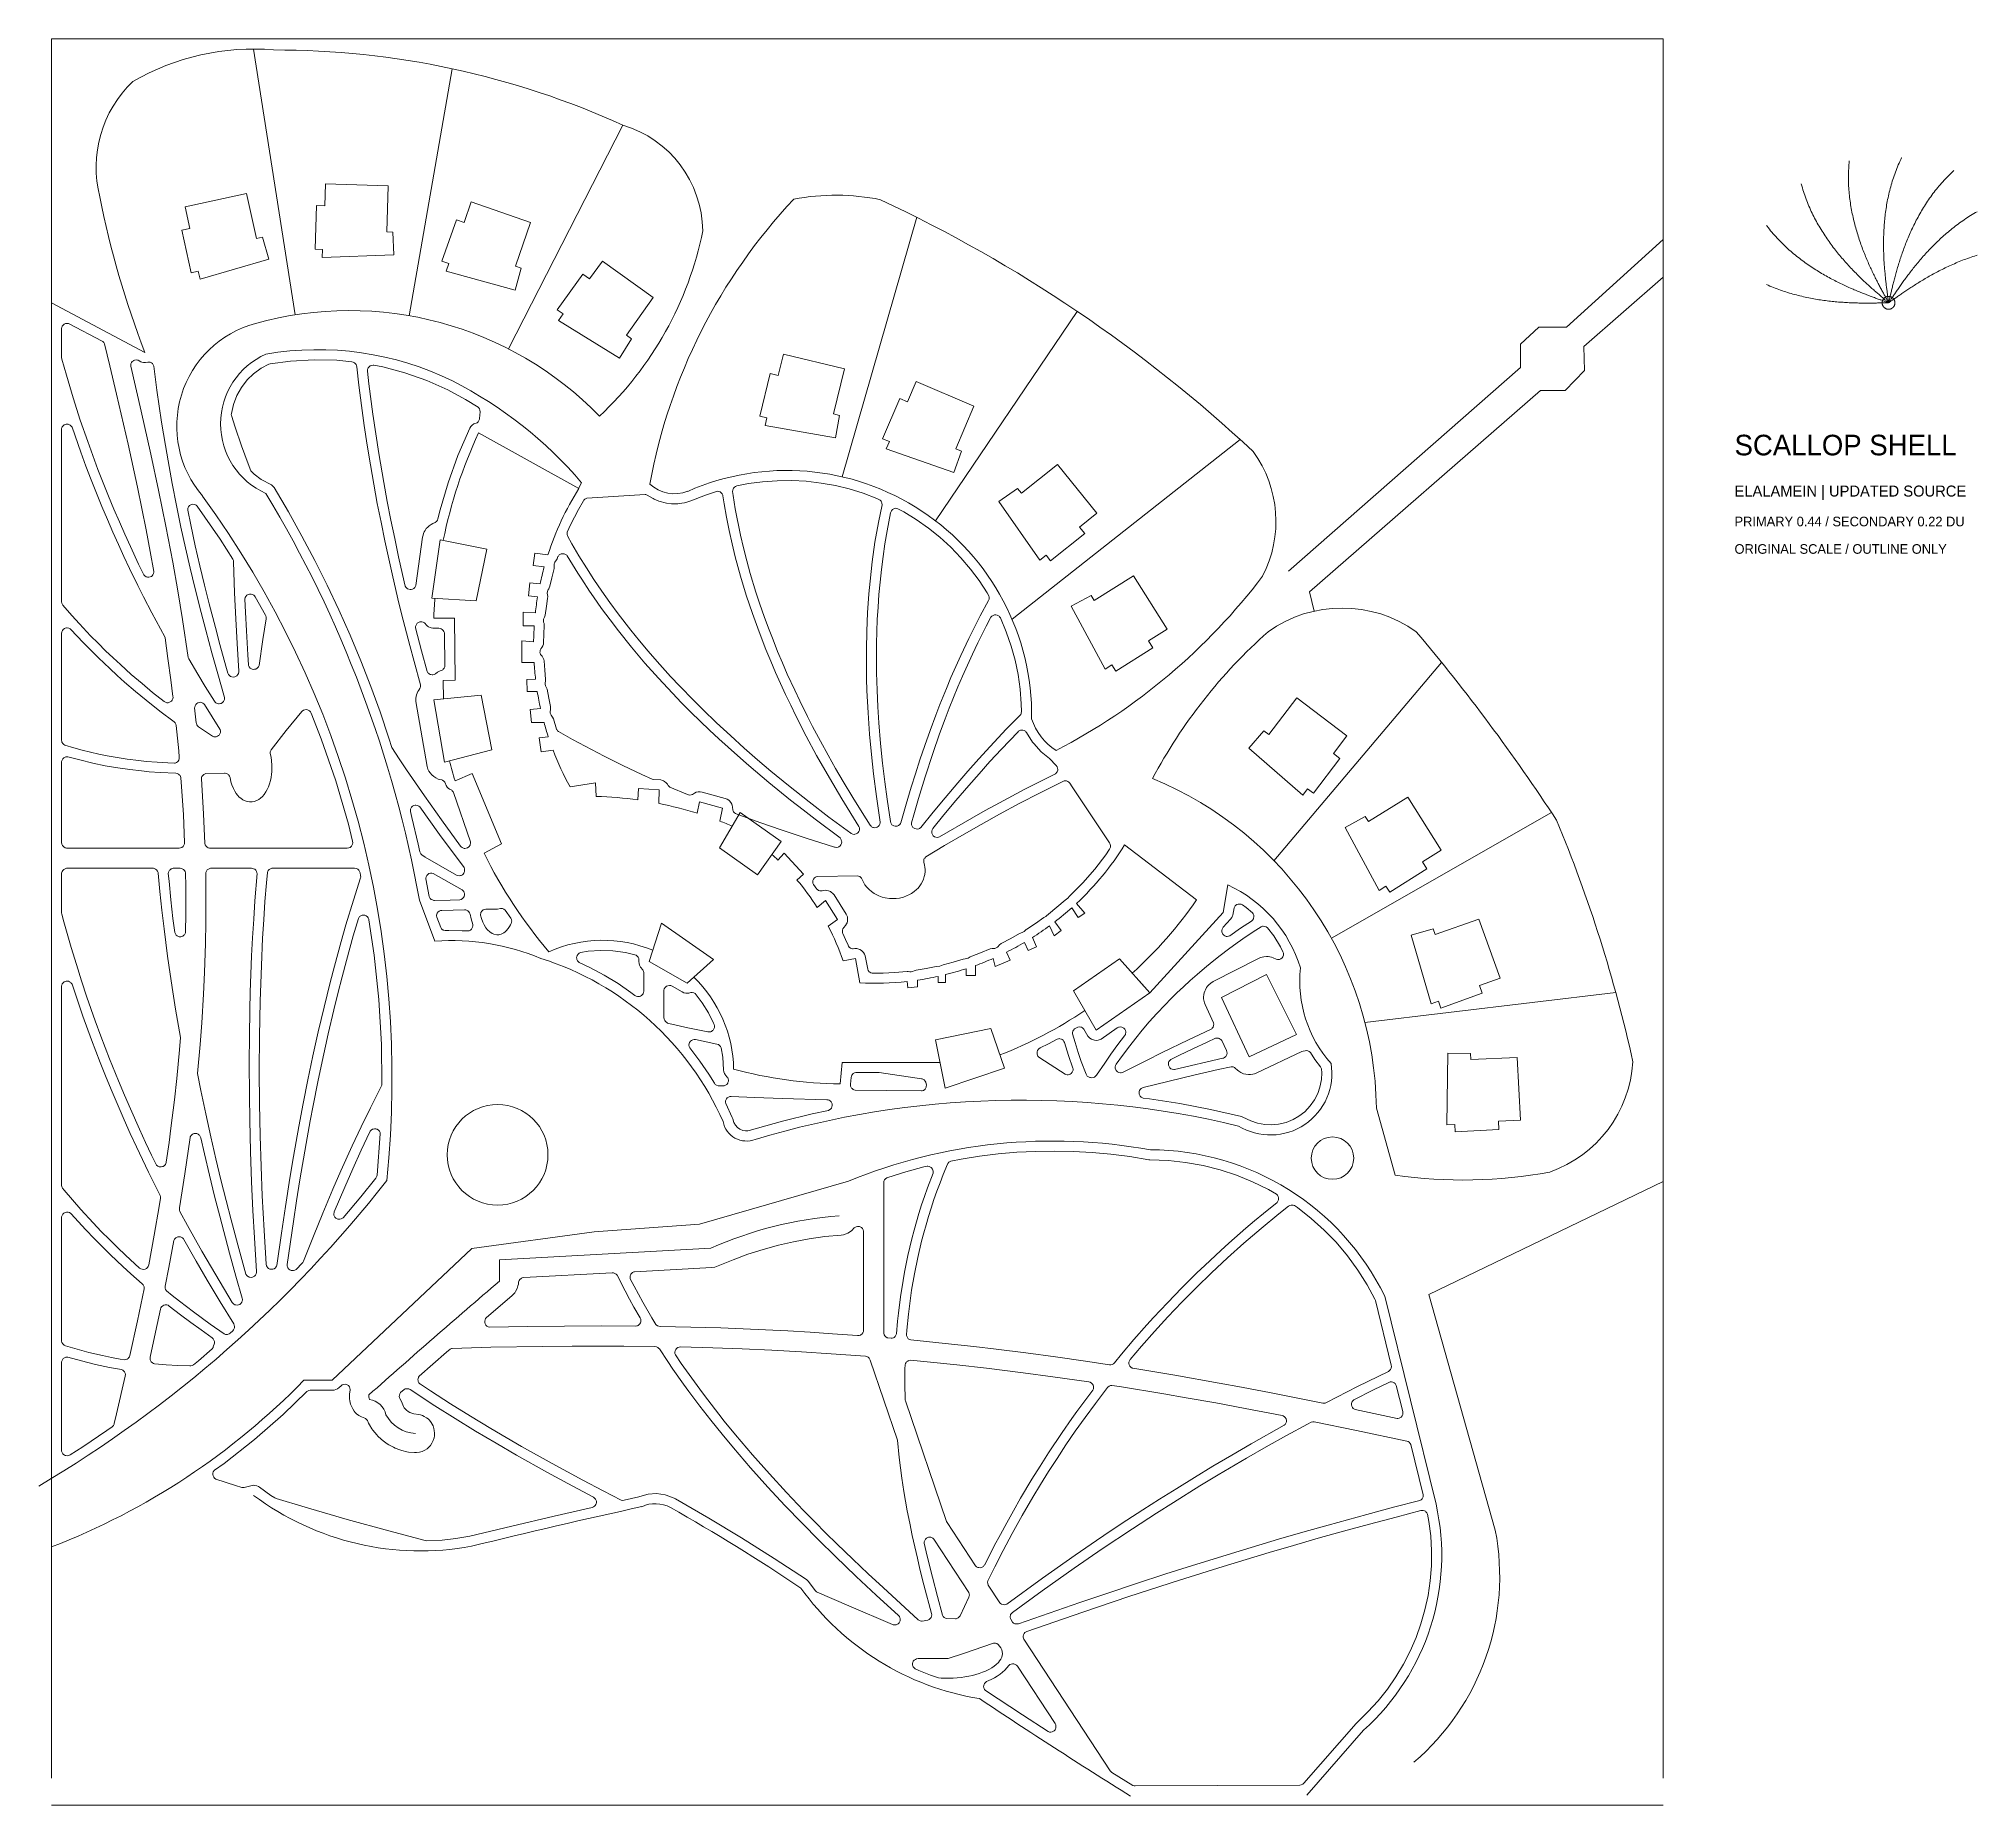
# Model space of a CAD drawing. Header units: inches. Extents: x 36 to 188, y -75 to 56.
# Drawn here: x 35.97 to 78.3, y 17.31 to 55.9 of the extents above; entities that cross this region are included whole.
import ezdxf

# ---------------------------------------------------------------- set-up
doc = ezdxf.new("R2010")
doc.units = ezdxf.units.IN
for name, color, linetype, lineweight in [('01_ORIGINAL_PLAN', 7, 'Continuous', 20), ('02_CONCEPT_CLOSED_AREAS', 7, 'Continuous', 15), ('03_CONCEPT_ICON', 7, 'Continuous', 15), ('04_TITLE', 7, 'Continuous', 15)]:
    doc.layers.add(name, color=color, linetype=linetype, lineweight=lineweight)

# ---------------------------------------------------------------- blocks, each defined once
blk = doc.blocks.new('01_SCALLOP')
at = {"layer": '01_ORIGINAL_PLAN'}
for p, q in [((36.248, 17.906), (36.248, 55.9)), ((36.248, 55.9), (71.442, 55.9)), ((71.442, 55.9), (71.442, 17.906)), ((71.442, 17.312), (36.248, 17.312))]:
    blk.add_line(p, q, dxfattribs=at)
for points in [[(40.658, 55.675), (41.569, 49.871)], [(45, 55.245), (44.06, 49.85)], [(48.726, 54.013), (46.225, 49.126)], [(55.143, 52), (53.51, 46.333)], [(63.257, 44.272), (68.329, 48.719), (68.329, 49.231), (68.73, 49.6), (69.33, 49.6), (71.442, 51.512), (71.442, 50.696), (69.711, 49.177), (69.725, 48.651), (69.304, 48.218), (68.761, 48.218), (63.72, 43.82), (63.817, 43.397)], [(38.284, 49.049), (36.248, 50.129)], [(55.552, 45.371), (58.647, 49.945)], [(62.206, 47.145), (57.223, 43.22)], [(47.087, 44.63), (46.802, 44.667), (46.766, 44.393), (47.006, 44.362)], [(46.916, 43.993), (46.696, 44.016), (46.666, 43.73), (46.862, 43.709)], [(45.044, 43.247), (44.595, 43.241)], [(44.807, 41.482), (44.799, 41.881), (45.061, 41.886), (45.044, 43.247)], [(46.813, 43.357), (46.546, 43.371), (46.546, 43.074), (46.789, 43.074)], [(46.775, 42.728), (46.519, 42.748), (46.519, 42.277), (46.786, 42.274)], [(46.818, 41.908), (46.625, 41.902), (46.633, 41.638), (46.856, 41.638)], [(66.604, 42.276), (62.941, 37.945)], [(46.926, 41.27), (46.702, 41.249), (46.728, 40.961), (47.002, 40.962)], [(47.096, 40.651), (46.9, 40.63)], [(46.9, 40.63), (46.939, 40.324), (47.2, 40.358)], [(46.075, 38.317), (45.433, 39.849), (45.059, 39.693)], [(49.053, 39.272), (49.062, 39.519), (49.515, 39.492), (49.513, 39.194)], [(50.35, 38.981), (50.396, 39.232), (50.902, 39.093), (50.842, 38.811)], [(51.286, 38.996), (52.178, 38.364), (51.665, 37.64), (50.837, 38.227), (51.286, 38.996)], [(69.006, 38.995), (64.196, 36.253)], [(46.075, 38.317), (45.692, 38.109)], [(52.249, 38.111), (52.108, 37.96)], [(52.249, 38.111), (52.668, 37.654), (52.525, 37.523)], [(52.968, 36.924), (53.149, 37.079), (53.413, 36.661), (53.207, 36.514)], [(58.528, 36.918), (58.67, 36.704), (58.814, 36.799), (58.632, 37.014)], [(49.567, 36.583), (50.703, 35.787), (50.129, 35.27), (49.295, 35.742), (49.567, 36.583)], [(58.043, 36.524), (58.141, 36.305), (58.295, 36.419), (58.155, 36.608)], [(57.496, 36.162), (57.572, 35.985), (57.754, 36.063), (57.668, 36.267)], [(53.805, 35.806), (53.533, 35.759)], [(53.805, 35.806), (53.805, 35.806)], [(56.221, 35.586), (56.221, 35.439), (56.423, 35.439), (56.423, 35.655)], [(56.812, 35.811), (56.853, 35.634), (57.179, 35.773), (57.105, 35.949)], [(58.564, 35.106), (59.058, 34.241), (60.235, 35.059), (59.57, 35.799), (58.564, 35.106)], [(54.929, 35.306), (54.944, 35.165), (55.16, 35.189), (55.16, 35.336)], [(55.61, 35.419), (55.608, 35.288), (55.771, 35.288), (55.771, 35.457)], [(70.407, 35.063), (64.93, 34.409)], [(53.515, 33.54), (53.473, 33.07)], [(53.515, 33.54), (55.65, 33.54)], [(65.18, 32.538), (65.591, 31.078)], [(71.442, 30.938), (66.326, 28.468)], [(46.027, 28.759), (46.027, 29.23), (50.643, 29.479)], [(66.326, 28.468), (67.775, 23.323)]]:
    blk.add_lwpolyline(points, dxfattribs=at)
for points in [[(40.725, 51.537), (40.502, 52.523), (39.164, 52.23), (39.268, 51.758), (39.093, 51.72), (39.298, 50.787), (39.453, 50.821), (39.491, 50.65), (40.993, 51.087), (40.853, 51.565)], [(43.572, 51.68), (43.598, 52.69), (42.23, 52.734), (42.214, 52.252), (42.035, 52.258), (42.004, 51.303), (42.163, 51.298), (42.158, 51.123), (43.721, 51.177), (43.704, 51.675)], [(46.381, 50.933), (46.709, 51.889), (45.415, 52.34), (45.257, 51.885), (45.088, 51.944), (44.773, 51.041), (44.923, 50.989), (44.866, 50.824), (46.374, 50.409), (46.506, 50.889)], [(48.804, 49.422), (49.389, 50.246), (48.277, 51.045), (47.995, 50.654), (47.85, 50.758), (47.292, 49.982), (47.421, 49.889), (47.319, 49.747), (48.648, 48.921), (48.911, 49.345)], [(53.327, 47.704), (53.561, 48.687), (52.231, 49.012), (52.116, 48.544), (51.942, 48.586), (51.715, 47.658), (51.87, 47.62), (51.829, 47.45), (53.37, 47.181), (53.455, 47.672)], [(55.995, 46.944), (56.387, 47.876), (55.128, 48.415), (54.938, 47.972), (54.774, 48.042), (54.397, 47.164), (54.544, 47.101), (54.475, 46.94), (55.951, 46.422), (56.116, 46.892)], [(57.426, 45.973), (58.218, 46.601), (59.075, 45.534), (58.699, 45.232), (58.811, 45.092), (58.066, 44.493), (57.966, 44.618), (57.83, 44.508), (56.934, 45.791), (57.343, 46.076)], [(45.757, 44.748), (44.738, 44.957), (44.556, 43.684), (45.524, 43.622)], [(59.019, 43.63), (59.878, 44.165), (60.608, 43.006), (60.2, 42.749), (60.296, 42.598), (59.487, 42.088), (59.402, 42.222), (59.254, 42.129), (58.511, 43.505), (58.949, 43.742)], [(45.629, 41.562), (44.593, 41.461), (44.828, 40.095), (45.865, 40.369)], [(62.827, 40.702), (63.445, 41.502), (64.534, 40.672), (64.241, 40.288), (64.384, 40.18), (63.804, 39.42), (63.677, 39.516), (63.571, 39.377), (62.394, 40.407), (62.722, 40.782)], [(65.006, 38.799), (65.865, 39.334), (66.595, 38.175), (66.187, 37.918), (66.283, 37.767), (65.474, 37.257), (65.389, 37.391), (65.242, 37.298), (64.498, 38.674), (64.936, 38.911)], [(66.464, 36.332), (67.417, 36.67), (67.882, 35.382), (67.428, 35.218), (67.489, 35.05), (66.59, 34.725), (66.536, 34.875), (66.372, 34.816), (65.94, 36.319), (66.419, 36.457)], [(61.796, 34.957), (62.78, 35.461), (63.435, 34.152), (62.399, 33.663)], [(55.549, 34.034), (56.763, 34.283), (57.058, 33.412), (55.766, 32.976)], [(67.244, 33.6), (68.254, 33.648), (68.327, 32.28), (67.845, 32.255), (67.855, 32.076), (66.9, 32.025), (66.892, 32.184), (66.717, 32.175), (66.739, 33.739), (67.237, 33.732)]]:
    blk.add_lwpolyline(points, close=True, dxfattribs=at)
for points in [[(44.283, 37.084, 0.090917), (40.931, 45.968, -0.652582), (40.931, 49.011, -0.158741), (45.004, 48.425, -0.098355), (47.824, 46.203), (47.755, 46.078)], [(47.087, 44.63, -0.062406), (47.763, 46.073), (45.572, 47.29, 0.058367), (44.801, 44.944, 0.058367)], [(50.14, 46.014, -0.546754), (57.65, 41.045, 0.171391), (58.184, 40.351, 0.171391)], [(46.916, 43.993, -0.01479), (47.006, 44.362, -0.01479)], [(44.621, 43.68, 0.010358), (44.595, 43.241)], [(46.813, 43.357, -0.013879), (46.862, 43.709)], [(60.29, 39.74, -0.089338), (62.813, 42.944, -0.322066), (66.051, 42.944, -0.030946), (69.111, 38.833, -0.044664), (70.78, 33.554, -0.301674), (68.967, 31.144, -0.082145), (65.591, 31.078)], [(46.775, 42.728, -0.013523), (46.789, 43.074, -0.013523)], [(46.818, 41.908, -0.014342), (46.786, 42.274)], [(46.926, 41.27, -0.014645), (46.856, 41.638)], [(47.096, 40.651, -0.012679), (47.002, 40.962)], [(48.142, 39.35), (48.13, 39.649), (47.57, 39.561, -0.034306), (47.2, 40.358, -0.034306)], [(44.936, 40.124, 0.010564), (45.059, 39.693, 0.010564)], [(60.29, 39.74, -0.300089), (65.18, 32.538)], [(45.692, 38.109, 0.060935), (47.109, 35.956, -0.206423), (49.375, 35.99)], [(59.849, 35.488, 0.057164), (61.253, 37.088), (59.681, 38.289, -0.064319), (58.632, 37.014, -0.064319)], [(59.998, 35.322), (60.235, 35.059), (61.831, 36.816), (61.933, 37.418, -0.214593), (63.522, 35.602, 0.212382), (64.188, 33.517, -0.642649), (62.166, 32.15, 0.132984), (51.615, 31.858, -0.471407), (50.913, 32.245)], [(46.935, 35.809, 0.119192), (44.621, 36.188), (44.283, 37.084)], [(58.528, 36.918, -0.018836), (58.155, 36.608, -0.018836)], [(58.043, 36.524, -0.017658), (57.668, 36.267, -0.017658)], [(57.496, 36.162, -0.017305), (57.105, 35.949, -0.017305)], [(54.929, 35.306, -0.040089), (53.897, 35.276), (53.805, 35.806)], [(56.221, 35.586, -0.018166), (55.771, 35.457, -0.018166)], [(56.812, 35.811, -0.016254), (56.423, 35.655, -0.016254)], [(50.274, 35.4, -0.198705), (51.143, 33.392, 0.063223), (53.473, 33.07)], [(55.61, 35.419, -0.017778), (55.16, 35.336, -0.017778)], [(56.959, 33.703, 0.056142), (58.811, 34.673)], [(53.65, 30.945, -0.14301), (60.243, 31.63, -0.286424), (65.36, 28.431), (66.481, 23.89, -0.272091), (64.9, 18.954), (63.661, 17.533)], [(53.65, 30.945), (50.4, 30.004), (48.095, 29.84), (45.427, 29.473), (42.376, 26.597), (41.758, 26.597, -0.10797), (36.248, 22.954)]]:
    blk.add_lwpolyline(points, format="xyb", dxfattribs=at)
for centre, radius in [((45.989, 31.521), 1.1), ((64.22, 31.448), 0.463)]:
    blk.add_circle(centre, radius, dxfattribs=at)
for centre, radius, start, end in [((40.658, 50.423), 5.252, 85.2142, 120.0956), ((41.139, 37.317), 18.339, 65.5622, 90.1344), ((39.813, 53.089), 2.593, 133.6015, 194.2753), ((48.026, 51.672), 2.444, 0.7167, 73.3418), ((57.911, 56.571), 21.019, 191.3089, 200.9684), ((61.436, 43.951), 12.326, 136.7478, 169.6154), ((53.373, 47.535), 4.948, 78.6004, 100.6499), ((40.939, 23.771), 31.601, 47.0054, 64.8874), ((43.034, 53.196), 7.583, 313.0815, 348.6437), ((42.751, 42.34), 7.624, 44.2289, 105.6047), ((41.312, 47.434), 2.33, 105.2161, 220.7715), ((60.387, 45.356), 2.599, 332.6099, 36.0186), ((49.852, 46.755), 0.794, 227.0981, 291.2465), ((22.064, 33.195), 21.619, 354.0583, 36.0319), ((51.961, 52.291), 13.465, 297.5281, 322.8549), ((47.898, 31.093), 8.26, 81.9573, 88.3074), ((47.898, 31.093), 8.26, 72.7279, 78.7214), ((47.898, 31.093), 8.26, 67.0855, 69.118), ((48.363, 33.974), 5.47, 46.7825, 48.644), ((48.363, 33.974), 5.47, 32.6388, 40.4465), ((48.363, 33.974), 5.47, 19.0436, 27.6609), ((44.996, 29.643), 6.464, 23.734, 72.5429), ((22.02, 47.825), 27.364, 300.648, 321.9453), ((54.073, 21.787), 8.422, 94.2501, 114.0352), ((177.596, -125.015), 202.378, 130.55026, 131.62005), ((43.293, 26.24), 0.119, 162.5746, 211.3187), ((43.119, 25.741), 0.443, 13.2811, 80.611), ((44.225, 26.196), 0.761, 207.5896, 267.5639), ((44.306, 28.951), 6.083, 233.183, 280.5392), ((83.889, -134.15), 161.762, 102.40484, 103.75801), ((49.433, 23.211), 0.689, 61.2688, 115.2094), ((27.349, -15.654), 45.391, 56.1832, 60.407), ((62.535, 22.313), 5.337, 310.4718, 10.9016), ((57.468, 25.543), 5.979, 215.6658, 260.7622), ((129.159, 128.7), 131.041, 236.3299, 238.04792)]:
    blk.add_arc(centre, radius, start, end, dxfattribs=at)
at = {"layer": '02_CONCEPT_CLOSED_AREAS'}
for points in [[(36.469, 49.579), (36.472, 49.594), (36.483, 49.623), (36.502, 49.647), (36.526, 49.667), (36.554, 49.679), (36.585, 49.684), (36.615, 49.681), (36.63, 49.676), (37.35, 49.295), (37.365, 49.286), (37.389, 49.263), (37.406, 49.234), (37.521, 48.759), (37.669, 48.134), (37.92, 47.042), (38.124, 46.105), (38.221, 45.637), (38.314, 45.17), (38.405, 44.702), (38.484, 44.263), (38.484, 44.248), (38.478, 44.217), (38.463, 44.19), (38.443, 44.166), (38.43, 44.157), (38.402, 44.144), (38.371, 44.138), (38.34, 44.14), (38.325, 44.144), (38.311, 44.15), (38.285, 44.168), (38.264, 44.191), (38.15, 44.424), (37.969, 44.81), (37.848, 45.076), (37.729, 45.348), (37.61, 45.625), (37.492, 45.909), (37.376, 46.198), (37.261, 46.493), (37.148, 46.794), (37.038, 47.101), (36.876, 47.572), (36.72, 48.056), (36.571, 48.552), (36.472, 48.904), (36.468, 48.935)], [(37.976, 48.751), (37.977, 48.782), (37.98, 48.797), (37.992, 48.825), (38.011, 48.849), (38.035, 48.868), (38.048, 48.875), (38.063, 48.88), (38.093, 48.884), (38.123, 48.881), (38.138, 48.877), (38.199, 48.846), (38.218, 48.839), (38.258, 48.831), (38.299, 48.83), (38.353, 48.839), (38.369, 48.839), (38.399, 48.835), (38.428, 48.822), (38.452, 48.803), (38.47, 48.778), (38.482, 48.749), (38.55, 48.225), (38.599, 47.873), (38.651, 47.525), (38.734, 47.012), (38.792, 46.677), (38.882, 46.183), (38.976, 45.702), (39.073, 45.234), (39.173, 44.779), (39.274, 44.338), (39.376, 43.912), (39.512, 43.369), (39.614, 42.98), (39.747, 42.487), (39.876, 42.026), (40.024, 41.511), (40.025, 41.479), (40.022, 41.464), (40.011, 41.435), (40.003, 41.422), (39.981, 41.399), (39.955, 41.383), (39.94, 41.377), (39.909, 41.372), (39.893, 41.373), (39.863, 41.38), (39.836, 41.395), (39.823, 41.405), (39.804, 41.429), (39.603, 41.754), (39.442, 42.021), (39.246, 42.355), (39.234, 42.384), (39.11, 43.213), (39.006, 43.841), (38.895, 44.47), (38.746, 45.255), (38.587, 46.039), (38.419, 46.824), (38.207, 47.764)], [(40.176, 47.668), (40.174, 47.684), (40.177, 47.716), (40.222, 47.913), (40.297, 48.105), (40.398, 48.284), (40.523, 48.447), (40.658, 48.58), (40.825, 48.704), (40.993, 48.794), (41.02, 48.801), (41.467, 48.86), (41.982, 48.888), (42.477, 48.876), (42.806, 48.842), (42.838, 48.834), (42.866, 48.818), (42.878, 48.807), (42.898, 48.782), (42.91, 48.752), (42.913, 48.736), (42.959, 48.334), (43.016, 47.89), (43.077, 47.452), (43.143, 47.019), (43.212, 46.591), (43.286, 46.168), (43.362, 45.751), (43.443, 45.34), (43.526, 44.936), (43.611, 44.537), (43.699, 44.146), (43.835, 43.571), (43.928, 43.197), (44.069, 42.65), (44.164, 42.295), (44.305, 41.785), (44.305, 41.754), (44.297, 41.723), (44.29, 41.709), (44.265, 41.673), (44.246, 41.64), (44.231, 41.606), (44.218, 41.57), (44.21, 41.534), (44.204, 41.497), (44.203, 41.459), (44.205, 41.421), (44.45, 40.002), (44.468, 39.946), (44.49, 39.902), (44.513, 39.866), (44.552, 39.82), (44.593, 39.784), (44.643, 39.752), (44.693, 39.73), (44.729, 39.718), (44.771, 39.709), (44.786, 39.703), (44.813, 39.685), (44.834, 39.661), (44.842, 39.647), (44.865, 39.589), (44.889, 39.553), (44.912, 39.53), (44.937, 39.51), (44.987, 39.483), (45, 39.473), (45.021, 39.449), (45.029, 39.435), (45.396, 38.358), (45.398, 38.327), (45.392, 38.297), (45.387, 38.282), (45.37, 38.256), (45.359, 38.245), (45.334, 38.227), (45.305, 38.216), (45.275, 38.213), (45.259, 38.215), (45.244, 38.218), (45.216, 38.231), (45.192, 38.25), (45.182, 38.262), (44.76, 38.839), (44.391, 39.36), (44, 39.931), (43.839, 40.173), (43.681, 40.416), (43.615, 40.625), (43.422, 41.194), (43.217, 41.754), (42.999, 42.314), (42.766, 42.873), (42.522, 43.423), (42.268, 43.962), (41.997, 44.505), (41.716, 45.038), (41.423, 45.564), (41.109, 46.097), (41.083, 46.127), (41.051, 46.153), (40.825, 46.275), (40.671, 46.388), (40.619, 46.437), (40.598, 46.465), (40.542, 46.613), (40.398, 47.011), (40.259, 47.414)], [(44.2, 43.956), (44.188, 43.927), (44.179, 43.914), (44.156, 43.892), (44.129, 43.877), (44.098, 43.87), (44.082, 43.869), (44.051, 43.874), (44.022, 43.886), (44.009, 43.896), (43.988, 43.918), (43.973, 43.946), (43.914, 44.194), (43.826, 44.584), (43.741, 44.981), (43.658, 45.383), (43.579, 45.792), (43.502, 46.206), (43.394, 46.839), (43.327, 47.267), (43.264, 47.7), (43.178, 48.359), (43.146, 48.636), (43.146, 48.668), (43.155, 48.698), (43.163, 48.712), (43.183, 48.737), (43.209, 48.756), (43.239, 48.766), (43.271, 48.769), (43.287, 48.767), (43.482, 48.731), (43.96, 48.604), (44.446, 48.432), (44.902, 48.229), (45.29, 48.02), (45.562, 47.854), (45.574, 47.842), (45.593, 47.815), (45.604, 47.784), (45.606, 47.751), (45.596, 47.607), (45.593, 47.591), (45.582, 47.561), (45.564, 47.534), (45.539, 47.514), (45.471, 47.485), (45.435, 47.462), (45.404, 47.432), (45.38, 47.396), (45.121, 46.796), (44.907, 46.202), (44.731, 45.609), (44.684, 45.41), (44.674, 45.382), (44.657, 45.358), (44.635, 45.338), (44.622, 45.331), (44.571, 45.309), (44.538, 45.292), (44.491, 45.258), (44.463, 45.233), (44.432, 45.199), (44.406, 45.162), (44.388, 45.129), (44.373, 45.095), (44.362, 45.059), (44.352, 45.012)], [(36.469, 47.377), (36.476, 47.407), (36.483, 47.421), (36.501, 47.445), (36.525, 47.464), (36.553, 47.477), (36.568, 47.48), (36.599, 47.481), (36.614, 47.479), (36.643, 47.468), (36.656, 47.46), (36.679, 47.44), (36.696, 47.414), (36.885, 46.873), (36.998, 46.566), (37.113, 46.266), (37.229, 45.971), (37.347, 45.682), (37.467, 45.399), (37.587, 45.123), (37.708, 44.852), (37.83, 44.588), (37.952, 44.329), (38.135, 43.954), (38.257, 43.711), (38.439, 43.359), (38.719, 42.838), (38.726, 42.811), (38.791, 42.366), (38.854, 41.899), (38.9, 41.53), (38.901, 41.515), (38.897, 41.484), (38.884, 41.455), (38.865, 41.43), (38.853, 41.42), (38.826, 41.405), (38.796, 41.397), (38.765, 41.397), (38.734, 41.405), (38.707, 41.421), (38.453, 41.623), (38.224, 41.813), (37.989, 42.014), (37.752, 42.228), (37.59, 42.378), (37.428, 42.533), (37.265, 42.694), (37.101, 42.861), (36.855, 43.122), (36.689, 43.304), (36.497, 43.525), (36.478, 43.553), (36.473, 43.569), (36.468, 43.603)], [(51.119, 46.013), (51.122, 46.043), (51.133, 46.071), (51.141, 46.084), (51.162, 46.107), (51.187, 46.123), (51.216, 46.133), (51.468, 46.183), (51.777, 46.224), (52.095, 46.247), (52.413, 46.25), (52.73, 46.233), (53.053, 46.196), (53.366, 46.139), (53.668, 46.066), (53.973, 45.971), (54.272, 45.858), (54.313, 45.839), (54.341, 45.822), (54.363, 45.798), (54.371, 45.784), (54.381, 45.753), (54.383, 45.721), (54.305, 45.33), (54.23, 44.901), (54.17, 44.475), (54.122, 44.054), (54.097, 43.775), (54.068, 43.363), (54.05, 42.957), (54.041, 42.56), (54.042, 42.171), (54.046, 41.916), (54.054, 41.665), (54.078, 41.177), (54.111, 40.71), (54.153, 40.264), (54.2, 39.842), (54.263, 39.351), (54.344, 38.788), (54.344, 38.772), (54.336, 38.742), (54.321, 38.715), (54.3, 38.692), (54.274, 38.676), (54.259, 38.67), (54.228, 38.665), (54.197, 38.668), (54.182, 38.673), (54.155, 38.687), (54.143, 38.697), (54.123, 38.721), (53.948, 38.999), (53.746, 39.326), (53.535, 39.678), (53.371, 39.959), (53.205, 40.252), (53.037, 40.558), (52.868, 40.877), (52.755, 41.097), (52.588, 41.435), (52.477, 41.668), (52.315, 42.023), (52.208, 42.267), (52.104, 42.515), (52.003, 42.768), (51.904, 43.024), (51.809, 43.283), (51.717, 43.548), (51.63, 43.814), (51.506, 44.222), (51.43, 44.499), (51.359, 44.777), (51.293, 45.059), (51.262, 45.201), (51.205, 45.488), (51.179, 45.632), (51.131, 45.922)], [(39.222, 45.604), (39.221, 45.619), (39.227, 45.65), (39.241, 45.678), (39.261, 45.702), (39.287, 45.719), (39.301, 45.726), (39.332, 45.732), (39.363, 45.73), (39.393, 45.721), (39.406, 45.713), (39.43, 45.693), (39.931, 44.972), (40.204, 44.535), (40.218, 44.506), (40.223, 44.475), (40.245, 43.795), (40.27, 43.227), (40.298, 42.689), (40.335, 42.085), (40.335, 42.069), (40.328, 42.038), (40.314, 42.01), (40.293, 41.986), (40.266, 41.969), (40.251, 41.963), (40.22, 41.958), (40.188, 41.961), (40.158, 41.972), (40.132, 41.99), (40.121, 42.002), (40.112, 42.015), (40.1, 42.044), (40.056, 42.198), (39.926, 42.665), (39.826, 43.036), (39.691, 43.556), (39.59, 43.964), (39.488, 44.388), (39.387, 44.827), (39.288, 45.279)], [(47.581, 45.283), (47.752, 45.62), (47.861, 45.807), (47.871, 45.82), (47.895, 45.843), (47.924, 45.859), (47.94, 45.863), (49.212, 45.945), (49.228, 45.943), (49.258, 45.932), (49.383, 45.856), (49.41, 45.842), (49.512, 45.8), (49.541, 45.79), (49.647, 45.762), (49.677, 45.756), (49.786, 45.743), (49.816, 45.742), (49.927, 45.744), (49.957, 45.746), (50.067, 45.764), (50.097, 45.771), (50.205, 45.804), (50.528, 45.934), (50.769, 46.013), (50.801, 46.015), (50.817, 46.013), (50.848, 46.002), (50.874, 45.983), (50.894, 45.958), (50.907, 45.928), (50.91, 45.913), (50.937, 45.741), (50.989, 45.447), (51.047, 45.156), (51.11, 44.869), (51.18, 44.583), (51.294, 44.163), (51.42, 43.748), (51.555, 43.343), (51.698, 42.946), (51.849, 42.559), (51.953, 42.305), (52.059, 42.058), (52.168, 41.814), (52.278, 41.575), (52.389, 41.34), (52.502, 41.111), (52.729, 40.668), (52.956, 40.247), (53.236, 39.753), (53.506, 39.298), (53.88, 38.691), (53.89, 38.661), (53.891, 38.645), (53.888, 38.614), (53.877, 38.584), (53.859, 38.559), (53.847, 38.548), (53.82, 38.532), (53.79, 38.523), (53.774, 38.521), (53.743, 38.524), (53.713, 38.536), (53.7, 38.544), (53.222, 38.9), (52.793, 39.229), (52.338, 39.589), (51.958, 39.901), (51.666, 40.149), (51.37, 40.407), (51.071, 40.677), (50.77, 40.957), (50.467, 41.248), (50.266, 41.449), (49.966, 41.758), (49.767, 41.97), (49.472, 42.296), (49.277, 42.52), (49.085, 42.749), (48.896, 42.982), (48.62, 43.339), (48.44, 43.583), (48.264, 43.832), (48.093, 44.085), (47.927, 44.342), (47.766, 44.602), (47.611, 44.868), (47.515, 45.043), (47.508, 45.073), (47.508, 45.104), (47.511, 45.12)], [(54.795, 38.771), (54.788, 38.758), (54.769, 38.733), (54.744, 38.714), (54.716, 38.703), (54.685, 38.698), (54.67, 38.699), (54.64, 38.707), (54.613, 38.722), (54.601, 38.732), (54.591, 38.744), (54.575, 38.77), (54.566, 38.8), (54.494, 39.288), (54.443, 39.668), (54.394, 40.074), (54.35, 40.503), (54.313, 40.956), (54.29, 41.309), (54.274, 41.673), (54.263, 42.046), (54.261, 42.428), (54.263, 42.687), (54.27, 42.951), (54.281, 43.216), (54.296, 43.486), (54.316, 43.758), (54.341, 44.032), (54.371, 44.308), (54.406, 44.587), (54.448, 44.867), (54.495, 45.149), (54.572, 45.547), (54.576, 45.562), (54.591, 45.591), (54.612, 45.614), (54.625, 45.624), (54.653, 45.637), (54.685, 45.643), (54.701, 45.642), (54.732, 45.635), (54.858, 45.569), (55.129, 45.401), (55.396, 45.213), (55.648, 45.01), (55.885, 44.792), (56.107, 44.561), (56.318, 44.312), (56.504, 44.063), (56.678, 43.797), (56.714, 43.732), (56.722, 43.702), (56.723, 43.687), (56.72, 43.657), (56.708, 43.629), (56.53, 43.298), (56.401, 43.047), (56.278, 42.799), (56.104, 42.43), (55.994, 42.187), (55.889, 41.946), (55.789, 41.708), (55.647, 41.357), (55.559, 41.127), (55.434, 40.79), (55.318, 40.463), (55.212, 40.147), (55.113, 39.843), (55.023, 39.551), (54.914, 39.184)], [(46.937, 42.436), (46.928, 42.45), (46.917, 42.479), (46.914, 42.495), (46.915, 42.526), (46.919, 42.542), (46.932, 42.571), (46.957, 42.605), (46.978, 42.642), (46.99, 42.679), (46.994, 42.703), (46.999, 42.894), (47.008, 43.083), (47.003, 43.124), (46.992, 43.159), (46.989, 43.19), (46.993, 43.22), (46.998, 43.234), (47.014, 43.267), (47.028, 43.309), (47.053, 43.504), (47.08, 43.675), (47.082, 43.716), (47.071, 43.793), (47.075, 43.824), (47.087, 43.854), (47.108, 43.886), (47.118, 43.905), (47.131, 43.946), (47.172, 44.125), (47.224, 44.326), (47.226, 44.37), (47.223, 44.406), (47.224, 44.423), (47.233, 44.454), (47.241, 44.469), (47.276, 44.517), (47.286, 44.536), (47.306, 44.587), (47.315, 44.601), (47.336, 44.624), (47.363, 44.641), (47.378, 44.647), (47.41, 44.652), (47.441, 44.648), (47.471, 44.637), (47.497, 44.618), (47.507, 44.606), (47.741, 44.224), (47.825, 44.093), (47.996, 43.834), (48.083, 43.706), (48.261, 43.454), (48.444, 43.207), (48.629, 42.965), (48.916, 42.609), (49.207, 42.264), (49.505, 41.93), (49.806, 41.606), (50.008, 41.397), (50.211, 41.192), (50.414, 40.993), (50.618, 40.798), (50.821, 40.608), (51.023, 40.423), (51.424, 40.068), (51.621, 39.898), (51.914, 39.652), (52.386, 39.269), (52.658, 39.055), (52.921, 38.853), (53.466, 38.442), (53.477, 38.43), (53.493, 38.403), (53.502, 38.372), (53.503, 38.356), (53.498, 38.324), (53.486, 38.295), (53.466, 38.27), (53.44, 38.251), (53.426, 38.244), (53.395, 38.237), (53.363, 38.238), (53.347, 38.241), (52.729, 38.437), (52.183, 38.619), (51.717, 38.781), (51.199, 38.97), (51.185, 38.976), (51.16, 38.993), (51.141, 39.016), (51.133, 39.03), (51.123, 39.058), (51.121, 39.114), (51.112, 39.157), (51.104, 39.178), (51.083, 39.217), (51.055, 39.251), (51.036, 39.267), (51.001, 39.289), (50.96, 39.305), (50.454, 39.444), (50.412, 39.451), (50.369, 39.45), (50.327, 39.441), (50.288, 39.424), (50.245, 39.395), (50.216, 39.383), (50.185, 39.378), (50.154, 39.383), (50.139, 39.388), (49.75, 39.554), (49.725, 39.574), (49.715, 39.586), (49.696, 39.616), (49.668, 39.65), (49.633, 39.677), (49.613, 39.688), (49.59, 39.698), (49.55, 39.709), (49.394, 39.719), (49.365, 39.724), (49.137, 39.828), (48.727, 40.023), (48.315, 40.228), (48.039, 40.371), (47.627, 40.595), (47.322, 40.767), (47.299, 40.785), (47.28, 40.808), (47.273, 40.821), (47.207, 41.042), (47.187, 41.081), (47.156, 41.121), (47.148, 41.136), (47.138, 41.167), (47.136, 41.2), (47.145, 41.25), (47.146, 41.272), (47.141, 41.316), (47.104, 41.494), (47.068, 41.696), (47.052, 41.738), (47.036, 41.767), (47.027, 41.799), (47.027, 41.833), (47.035, 41.868), (47.038, 41.911), (47.019, 42.11), (47.003, 42.311), (46.997, 42.338), (46.983, 42.373), (46.959, 42.41)], [(40.472, 43.66), (40.479, 43.692), (40.494, 43.72), (40.516, 43.743), (40.543, 43.76), (40.574, 43.768), (40.606, 43.769), (40.637, 43.761), (40.665, 43.745), (40.677, 43.734), (40.696, 43.709), (40.921, 43.31), (40.928, 43.295), (40.936, 43.264), (40.935, 43.232), (40.865, 42.781), (40.781, 42.213), (40.768, 42.183), (40.759, 42.17), (40.736, 42.148), (40.708, 42.133), (40.677, 42.126), (40.661, 42.125), (40.629, 42.131), (40.614, 42.137), (40.587, 42.154), (40.566, 42.178), (40.552, 42.206), (40.548, 42.222), (40.533, 42.446), (40.503, 42.966), (40.483, 43.376)], [(55.228, 38.67), (55.203, 38.651), (55.189, 38.645), (55.158, 38.637), (55.127, 38.638), (55.097, 38.646), (55.07, 38.663), (55.059, 38.673), (55.04, 38.698), (55.029, 38.727), (55.025, 38.758), (55.026, 38.774), (55.075, 38.951), (55.178, 39.301), (55.323, 39.776), (55.49, 40.285), (55.641, 40.715), (55.764, 41.048), (55.852, 41.275), (55.944, 41.507), (56.041, 41.74), (56.143, 41.978), (56.249, 42.217), (56.36, 42.459), (56.476, 42.702), (56.661, 43.071), (56.763, 43.265), (56.784, 43.288), (56.797, 43.297), (56.825, 43.31), (56.84, 43.314), (56.871, 43.315), (56.901, 43.309), (56.929, 43.295), (56.941, 43.285), (56.952, 43.274), (56.969, 43.248), (57.097, 42.942), (57.203, 42.634), (57.288, 42.326), (57.353, 42.013), (57.399, 41.694), (57.425, 41.371), (57.428, 41.203), (57.424, 41.171), (57.419, 41.156), (57.412, 41.142), (57.393, 41.116), (57.098, 40.816), (56.746, 40.443), (56.497, 40.17), (56.26, 39.904), (56.037, 39.647), (55.759, 39.318), (55.503, 39.009)], [(36.539, 40.469), (36.513, 40.485), (36.491, 40.507), (36.476, 40.533), (36.472, 40.548), (36.468, 40.578), (36.468, 42.91), (36.472, 42.942), (36.477, 42.957), (36.484, 42.971), (36.504, 42.996), (36.53, 43.015), (36.544, 43.022), (36.575, 43.029), (36.591, 43.03), (36.623, 43.025), (36.652, 43.011), (36.665, 43.002), (36.944, 42.707), (37.11, 42.538), (37.275, 42.375), (37.522, 42.141), (37.684, 41.992), (37.844, 41.849), (38.081, 41.645), (38.314, 41.453), (38.615, 41.215), (38.923, 40.982), (38.947, 40.959), (38.964, 40.93), (38.972, 40.898), (39.026, 40.343), (39.038, 40.206), (39.037, 40.175), (39.028, 40.145), (39.011, 40.119), (39, 40.107), (38.974, 40.089), (38.945, 40.079), (38.93, 40.076), (38.788, 40.081), (38.556, 40.096), (38.316, 40.116), (38.151, 40.133), (37.899, 40.165), (37.725, 40.191), (37.463, 40.237), (37.284, 40.273), (37.102, 40.314), (36.919, 40.36), (36.734, 40.41)], [(44.198, 43.031), (44.198, 43.063), (44.207, 43.093), (44.223, 43.12), (44.234, 43.132), (44.259, 43.151), (44.288, 43.162), (44.32, 43.166), (44.335, 43.164), (44.366, 43.155), (44.393, 43.139), (44.404, 43.128), (44.43, 43.096), (44.461, 43.067), (44.48, 43.054), (44.515, 43.036), (44.535, 43.029), (44.577, 43.022), (44.707, 43.023), (44.738, 43.019), (44.753, 43.014), (44.78, 42.999), (44.802, 42.977), (44.818, 42.95), (44.827, 42.92), (44.828, 42.904), (44.837, 42.212), (44.833, 42.181), (44.822, 42.152), (44.803, 42.127), (44.791, 42.116), (44.763, 42.1), (44.731, 42.09), (44.692, 42.073), (44.673, 42.061), (44.634, 42.029), (44.607, 42.014), (44.577, 42.006), (44.562, 42.006), (44.531, 42.01), (44.517, 42.015), (44.503, 42.022), (44.478, 42.041), (44.468, 42.052), (44.453, 42.079), (44.329, 42.528)], [(39.373, 41.287), (39.374, 41.302), (39.382, 41.332), (39.398, 41.358), (39.42, 41.38), (39.446, 41.395), (39.476, 41.404), (39.491, 41.405), (39.522, 41.401), (39.55, 41.39), (39.575, 41.372), (39.586, 41.361), (39.926, 40.822), (39.932, 40.808), (39.937, 40.777), (39.935, 40.746), (39.924, 40.717), (39.907, 40.691), (39.896, 40.68), (39.87, 40.663), (39.84, 40.653), (39.825, 40.651), (39.794, 40.653), (39.764, 40.663), (39.5, 40.841), (39.459, 40.87), (39.437, 40.889), (39.421, 40.914), (39.41, 40.941), (39.408, 40.956)], [(39.519, 39.737), (39.525, 39.768), (39.532, 39.783), (39.55, 39.81), (39.575, 39.831), (39.604, 39.844), (39.62, 39.848), (40.024, 39.859), (40.039, 39.859), (40.069, 39.852), (40.083, 39.846), (40.109, 39.828), (40.119, 39.817), (40.136, 39.791), (40.146, 39.762), (40.166, 39.671), (40.187, 39.604), (40.219, 39.524), (40.249, 39.465), (40.283, 39.413), (40.31, 39.377), (40.348, 39.336), (40.378, 39.309), (40.426, 39.275), (40.476, 39.25), (40.521, 39.236), (40.572, 39.228), (40.628, 39.229), (40.675, 39.238), (40.728, 39.257), (40.775, 39.283), (40.811, 39.31), (40.854, 39.35), (40.893, 39.395), (40.928, 39.447), (40.958, 39.501), (40.985, 39.562), (41.008, 39.626), (41.028, 39.695), (41.042, 39.764), (41.053, 39.835), (41.058, 39.886), (41.062, 39.96), (41.061, 40.034), (41.053, 40.129), (41.042, 40.204), (41.025, 40.289), (41.025, 40.321), (41.034, 40.351), (41.041, 40.365), (41.375, 40.789), (41.711, 41.204), (41.722, 41.215), (41.747, 41.233), (41.776, 41.244), (41.807, 41.247), (41.838, 41.242), (41.852, 41.237), (41.879, 41.221), (41.89, 41.21), (41.9, 41.199), (41.915, 41.171), (42.137, 40.61), (42.454, 39.688), (42.73, 38.747), (42.823, 38.369), (42.826, 38.338), (42.822, 38.307), (42.816, 38.293), (42.801, 38.266), (42.79, 38.254), (42.766, 38.236), (42.737, 38.224), (42.706, 38.22), (39.715, 38.22), (39.7, 38.221), (39.67, 38.229), (39.644, 38.244), (39.622, 38.265), (39.606, 38.291), (39.597, 38.321), (39.567, 38.968)], [(55.635, 38.464), (55.62, 38.458), (55.589, 38.454), (55.557, 38.458), (55.528, 38.47), (55.503, 38.49), (55.493, 38.502), (55.484, 38.515), (55.472, 38.544), (55.468, 38.576), (55.47, 38.592), (55.479, 38.622), (55.495, 38.649), (55.735, 38.944), (55.994, 39.257), (56.276, 39.587), (56.502, 39.846), (56.741, 40.112), (56.992, 40.385), (57.346, 40.756), (57.365, 40.773), (57.378, 40.782), (57.408, 40.794), (57.44, 40.798), (57.456, 40.797), (57.487, 40.788), (57.514, 40.772), (57.526, 40.761), (57.536, 40.748), (57.673, 40.534), (57.695, 40.504), (57.858, 40.327), (58.042, 40.181), (58.189, 40.024), (58.208, 39.998), (58.219, 39.969), (58.222, 39.937), (58.22, 39.921), (58.21, 39.89), (58.202, 39.876), (58.181, 39.852), (58.169, 39.843), (57.855, 39.685), (57.503, 39.505), (56.95, 39.211), (56.639, 39.04), (56.343, 38.873)], [(36.469, 40.114), (36.472, 40.13), (36.484, 40.159), (36.493, 40.172), (36.516, 40.194), (36.529, 40.203), (36.558, 40.215), (36.574, 40.217), (36.606, 40.217), (36.865, 40.146), (37.146, 40.079), (37.422, 40.021), (37.692, 39.974), (37.955, 39.936), (38.211, 39.905), (38.378, 39.889), (38.62, 39.871), (38.96, 39.854), (38.992, 39.849), (39.021, 39.835), (39.045, 39.815), (39.055, 39.803), (39.063, 39.789), (39.074, 39.759), (39.089, 39.566), (39.128, 38.944), (39.155, 38.345), (39.152, 38.313), (39.147, 38.297), (39.132, 38.269), (39.121, 38.257), (39.096, 38.237), (39.067, 38.224), (39.035, 38.22), (36.588, 38.22), (36.572, 38.221), (36.542, 38.229), (36.515, 38.245), (36.493, 38.267), (36.484, 38.28), (36.472, 38.309), (36.468, 38.34)], [(52.888, 37.423), (52.876, 37.452), (52.872, 37.483), (52.876, 37.514), (52.888, 37.543), (52.907, 37.568), (52.932, 37.587), (52.946, 37.594), (52.976, 37.602), (53.852, 37.613), (53.868, 37.61), (53.898, 37.598), (53.923, 37.578), (53.934, 37.566), (53.943, 37.552), (53.978, 37.475), (54.01, 37.42), (54.052, 37.365), (54.101, 37.313), (54.152, 37.27), (54.209, 37.231), (54.253, 37.206), (54.316, 37.176), (54.383, 37.152), (54.453, 37.134), (54.544, 37.12), (54.617, 37.117), (54.691, 37.12), (54.764, 37.13), (54.852, 37.152), (54.92, 37.176), (54.983, 37.206), (55.028, 37.231), (55.084, 37.27), (55.134, 37.313), (55.17, 37.349), (55.211, 37.398), (55.238, 37.439), (55.268, 37.494), (55.288, 37.54), (55.307, 37.599), (55.317, 37.647), (55.323, 37.708), (55.323, 37.753), (55.319, 37.801), (55.311, 37.846), (55.294, 37.913), (55.293, 37.945), (55.3, 37.976), (55.307, 37.991), (55.315, 38.004), (55.337, 38.028), (55.749, 38.274), (56.174, 38.523), (56.548, 38.737), (56.95, 38.96), (57.38, 39.192), (57.835, 39.429), (58.335, 39.678), (58.364, 39.687), (58.379, 39.689), (58.409, 39.688), (58.438, 39.678), (58.464, 39.662), (58.485, 39.639), (58.534, 39.556), (59.351, 38.334), (59.366, 38.305), (59.373, 38.273), (59.372, 38.241), (59.361, 38.21), (59.353, 38.196), (59.269, 38.071), (59.03, 37.761), (58.767, 37.46), (58.477, 37.17), (58.441, 37.127), (58.383, 37.083), (58.203, 36.928), (58.019, 36.781), (57.978, 36.741), (57.964, 36.73), (57.914, 36.702), (57.733, 36.573), (57.548, 36.452), (57.531, 36.439), (57.489, 36.399), (57.475, 36.389), (57.461, 36.381), (57.406, 36.362), (57.386, 36.352), (57.198, 36.246), (56.985, 36.134), (56.951, 36.106), (56.916, 36.066), (56.904, 36.055), (56.875, 36.039), (56.844, 36.031), (56.787, 36.03), (56.745, 36.021), (56.536, 35.934), (56.346, 35.862), (56.306, 35.842), (56.263, 35.815), (56.233, 35.807), (56.197, 35.804), (56.154, 35.795), (55.935, 35.728), (55.716, 35.67), (55.643, 35.642), (55.565, 35.634), (55.345, 35.59), (55.126, 35.554), (55.083, 35.542), (55.048, 35.527), (55.019, 35.519), (54.989, 35.519), (54.951, 35.525), (54.93, 35.526), (54.654, 35.503), (54.409, 35.49), (54.186, 35.488), (54.171, 35.489), (54.141, 35.496), (54.114, 35.511), (54.102, 35.521), (54.083, 35.545), (54.07, 35.573), (54.017, 35.865), (54.002, 35.905), (53.979, 35.942), (53.96, 35.962), (53.932, 35.986), (53.897, 36.006), (53.874, 36.015), (53.832, 36.025), (53.789, 36.026), (53.754, 36.022), (53.738, 36.023), (53.707, 36.031), (53.693, 36.038), (53.667, 36.057), (53.648, 36.082), (53.641, 36.097), (53.588, 36.226), (53.529, 36.357), (53.523, 36.371), (53.518, 36.401), (53.521, 36.431), (53.531, 36.46), (53.548, 36.485), (53.589, 36.529), (53.611, 36.564), (53.621, 36.587), (53.631, 36.627), (53.633, 36.652), (53.633, 36.675), (53.626, 36.718), (53.614, 36.75), (53.599, 36.779), (53.335, 37.197), (53.308, 37.231), (53.276, 37.258), (53.255, 37.272), (53.214, 37.289), (53.174, 37.297), (53.149, 37.299), (53.104, 37.294), (53.073, 37.286), (53.043, 37.285), (53.028, 37.287), (52.999, 37.296), (52.974, 37.313), (52.963, 37.323)], [(44.083, 39.022), (44.083, 39.054), (44.086, 39.069), (44.099, 39.099), (44.108, 39.112), (44.13, 39.134), (44.158, 39.149), (44.189, 39.156), (44.205, 39.157), (44.236, 39.152), (44.265, 39.139), (44.29, 39.119), (44.722, 38.516), (45.255, 37.794), (45.266, 37.765), (45.269, 37.75), (45.269, 37.719), (45.261, 37.689), (45.254, 37.675), (45.235, 37.651), (45.223, 37.64), (45.196, 37.625), (45.182, 37.62), (45.151, 37.615), (45.12, 37.619), (45.091, 37.631), (44.751, 37.825), (44.406, 38.026), (44.336, 38.07), (44.313, 38.093), (44.298, 38.122), (44.294, 38.138), (44.257, 38.307), (44.117, 38.887)], [(38.472, 37.779), (38.488, 37.776), (38.517, 37.763), (38.543, 37.743), (38.562, 37.717), (38.573, 37.687), (38.576, 37.671), (38.614, 37.27), (38.658, 36.862), (38.706, 36.458), (38.783, 35.861), (38.838, 35.469), (38.897, 35.082), (38.958, 34.701), (39.062, 34.086), (39.04, 33.813), (39.012, 33.501), (38.981, 33.19), (38.93, 32.724), (38.854, 32.101), (38.813, 31.789), (38.751, 31.357), (38.742, 31.326), (38.735, 31.312), (38.715, 31.287), (38.689, 31.268), (38.674, 31.262), (38.643, 31.255), (38.611, 31.256), (38.595, 31.26), (38.567, 31.274), (38.542, 31.295), (38.525, 31.322), (38.433, 31.511), (38.3, 31.791), (38.168, 32.078), (37.969, 32.522), (37.838, 32.827), (37.708, 33.137), (37.515, 33.617), (37.327, 34.11), (37.203, 34.448), (37.022, 34.966), (36.905, 35.32), (36.79, 35.681), (36.679, 36.047), (36.518, 36.608), (36.472, 36.778), (36.468, 36.809), (36.469, 37.676), (36.477, 37.706), (36.493, 37.733), (36.515, 37.755), (36.542, 37.771), (36.572, 37.779), (36.588, 37.78)], [(38.798, 37.664), (38.803, 37.694), (38.808, 37.709), (38.824, 37.735), (38.835, 37.746), (38.859, 37.765), (38.873, 37.771), (38.903, 37.779), (38.918, 37.78), (39.054, 37.78), (39.085, 37.776), (39.099, 37.771), (39.126, 37.756), (39.148, 37.734), (39.164, 37.707), (39.173, 37.678), (39.178, 37.389), (39.18, 37.077), (39.179, 36.767), (39.175, 36.402), (39.17, 36.371), (39.165, 36.356), (39.149, 36.329), (39.139, 36.318), (39.114, 36.299), (39.085, 36.288), (39.069, 36.285), (39.038, 36.285), (39.023, 36.288), (38.994, 36.301), (38.969, 36.32), (38.959, 36.332), (38.944, 36.359), (38.939, 36.374), (38.9, 36.684), (38.855, 37.088), (38.813, 37.496)], [(39.435, 33.298), (39.492, 33.931), (39.528, 34.404), (39.567, 35.032), (39.589, 35.504), (39.61, 36.134), (39.618, 36.606), (39.62, 37.079), (39.614, 37.658), (39.618, 37.689), (39.629, 37.719), (39.648, 37.744), (39.673, 37.764), (39.688, 37.771), (39.718, 37.779), (40.616, 37.78), (40.646, 37.776), (40.661, 37.771), (40.687, 37.757), (40.709, 37.735), (40.725, 37.709), (40.734, 37.68), (40.736, 37.665), (40.69, 37.071), (40.662, 36.666), (40.638, 36.263), (40.618, 35.864), (40.602, 35.467), (40.589, 35.074), (40.579, 34.686), (40.569, 34.111), (40.565, 33.547), (40.569, 32.814), (40.577, 32.28), (40.595, 31.591), (40.618, 30.932), (40.646, 30.304), (40.678, 29.71), (40.723, 28.969), (40.723, 28.953), (40.717, 28.922), (40.702, 28.894), (40.681, 28.87), (40.668, 28.86), (40.639, 28.847), (40.608, 28.842), (40.576, 28.845), (40.561, 28.849), (40.546, 28.856), (40.52, 28.875), (40.51, 28.886), (40.493, 28.914), (40.314, 29.557), (40.17, 30.097), (40.06, 30.525), (39.948, 30.972), (39.837, 31.436), (39.726, 31.916), (39.616, 32.413), (39.509, 32.925)], [(41.169, 29.106), (41.163, 29.091), (41.147, 29.064), (41.136, 29.052), (41.11, 29.033), (41.08, 29.021), (41.065, 29.019), (41.033, 29.02), (41.017, 29.024), (40.988, 29.037), (40.964, 29.058), (40.954, 29.071), (40.939, 29.099), (40.933, 29.131), (40.889, 29.867), (40.851, 30.623), (40.826, 31.265), (40.805, 31.938), (40.791, 32.638), (40.785, 33.362), (40.789, 34.108), (40.803, 34.874), (40.815, 35.263), (40.83, 35.655), (40.858, 36.251), (40.882, 36.652), (40.909, 37.055), (40.94, 37.46), (40.961, 37.687), (40.972, 37.717), (40.98, 37.73), (41.003, 37.754), (41.03, 37.77), (41.061, 37.779), (41.078, 37.78), (42.867, 37.78), (42.897, 37.776), (42.924, 37.765), (42.937, 37.757), (42.959, 37.737), (42.975, 37.712), (42.985, 37.683), (42.997, 37.62), (42.999, 37.589), (42.997, 37.574), (42.841, 37.085), (42.677, 36.544), (42.574, 36.183), (42.426, 35.642), (42.332, 35.282), (42.198, 34.744), (42.073, 34.209), (41.956, 33.68), (41.847, 33.158), (41.745, 32.644), (41.65, 32.139), (41.533, 31.484), (41.453, 31.008), (41.356, 30.395), (41.269, 29.812)], [(44.419, 37.548), (44.419, 37.564), (44.426, 37.595), (44.441, 37.624), (44.463, 37.647), (44.49, 37.664), (44.521, 37.673), (44.553, 37.674), (44.584, 37.666), (45.216, 37.307), (45.239, 37.286), (45.248, 37.273), (45.26, 37.244), (45.264, 37.229), (45.264, 37.198), (45.257, 37.167), (45.242, 37.14), (45.22, 37.118), (45.194, 37.101), (45.164, 37.092), (44.951, 37.085), (44.609, 37.079), (44.594, 37.079), (44.564, 37.087), (44.538, 37.101), (44.515, 37.122), (44.506, 37.134), (44.493, 37.161)], [(44.659, 36.714), (44.656, 36.744), (44.657, 36.759), (44.66, 36.774), (44.672, 36.802), (44.691, 36.826), (44.703, 36.837), (44.715, 36.845), (44.743, 36.857), (44.774, 36.861), (45.265, 36.874), (45.296, 36.871), (45.325, 36.86), (45.338, 36.852), (45.361, 36.831), (45.378, 36.804), (45.387, 36.775), (45.408, 36.675), (45.446, 36.555), (45.448, 36.523), (45.442, 36.492), (45.436, 36.477), (45.419, 36.451), (45.395, 36.43), (45.367, 36.416), (45.335, 36.41), (45.217, 36.417), (44.921, 36.421), (44.843, 36.419), (44.813, 36.425), (44.799, 36.431), (44.774, 36.448), (44.764, 36.458), (44.746, 36.483)], [(45.616, 36.754), (45.616, 36.769), (45.62, 36.8), (45.625, 36.814), (45.641, 36.841), (45.651, 36.852), (45.675, 36.871), (45.703, 36.883), (45.733, 36.888), (45.99, 36.889), (46.052, 36.903), (46.084, 36.902), (46.099, 36.898), (46.128, 36.885), (46.152, 36.865), (46.275, 36.691), (46.29, 36.663), (46.294, 36.648), (46.297, 36.632), (46.295, 36.6), (46.285, 36.57), (46.272, 36.545), (46.252, 36.51), (46.221, 36.466), (46.175, 36.413), (46.152, 36.392), (46.123, 36.37), (46.099, 36.355), (46.068, 36.34), (46.038, 36.331), (46.015, 36.326), (45.994, 36.324), (45.975, 36.327), (45.906, 36.34), (45.889, 36.345), (45.867, 36.355), (45.818, 36.388), (45.77, 36.435), (45.733, 36.481), (45.693, 36.545), (45.664, 36.605), (45.634, 36.686)], [(61.98, 36.306), (61.95, 36.294), (61.918, 36.291), (61.902, 36.293), (61.872, 36.303), (61.845, 36.32), (61.824, 36.344), (61.815, 36.358), (61.805, 36.388), (61.803, 36.42), (61.81, 36.451), (61.824, 36.48), (61.834, 36.492), (61.994, 36.668), (62.019, 36.702), (62.037, 36.739), (62.044, 36.759), (62.072, 36.915), (62.086, 36.944), (62.095, 36.957), (62.106, 36.968), (62.132, 36.986), (62.162, 36.997), (62.194, 36.999), (62.225, 36.993), (62.253, 36.979), (62.333, 36.926), (62.473, 36.809), (62.491, 36.783), (62.502, 36.753), (62.504, 36.721), (62.498, 36.69), (62.492, 36.675), (62.474, 36.648), (62.45, 36.627), (62.214, 36.469)], [(41.588, 29.017), (41.561, 29.001), (41.53, 28.992), (41.515, 28.991), (41.483, 28.995), (41.454, 29.007), (41.429, 29.026), (41.41, 29.051), (41.403, 29.065), (41.394, 29.096), (41.395, 29.127), (41.529, 30.067), (41.597, 30.512), (41.67, 30.972), (41.806, 31.77), (41.897, 32.265), (41.96, 32.601), (42.062, 33.113), (42.134, 33.459), (42.288, 34.16), (42.412, 34.691), (42.5, 35.048), (42.591, 35.406), (42.686, 35.764), (42.836, 36.302), (42.95, 36.685), (42.957, 36.699), (42.976, 36.723), (43.001, 36.741), (43.03, 36.753), (43.06, 36.756), (43.076, 36.755), (43.091, 36.752), (43.119, 36.74), (43.144, 36.722), (43.163, 36.697), (43.175, 36.669), (43.178, 36.654), (43.294, 35.879), (43.394, 34.912), (43.45, 33.929), (43.46, 33.069), (43.457, 33.04), (43.447, 33.012), (43.21, 32.547), (43.007, 32.13), (42.813, 31.717), (42.566, 31.172), (42.391, 30.771), (42.171, 30.249), (41.966, 29.745), (41.75, 29.197), (41.735, 29.169), (41.724, 29.157)], [(59.636, 33.319), (59.605, 33.313), (59.589, 33.312), (59.558, 33.318), (59.529, 33.332), (59.516, 33.342), (59.495, 33.366), (59.488, 33.38), (59.478, 33.41), (59.476, 33.442), (59.483, 33.473), (59.497, 33.501), (59.634, 33.693), (59.792, 33.904), (59.924, 34.072), (60.066, 34.246), (60.219, 34.426), (60.385, 34.61), (60.564, 34.8), (60.691, 34.929), (60.825, 35.06), (60.965, 35.192), (61.111, 35.326), (61.264, 35.461), (61.425, 35.597), (61.592, 35.734), (61.767, 35.872), (61.95, 36.01), (62.14, 36.149), (62.337, 36.287), (62.544, 36.426), (62.663, 36.503), (62.694, 36.512), (62.71, 36.514), (62.742, 36.511), (62.772, 36.5), (62.798, 36.48), (62.936, 36.305), (63.088, 36.063), (63.139, 35.958), (63.15, 35.927), (63.151, 35.895), (63.149, 35.879), (63.138, 35.849), (63.12, 35.823), (63.095, 35.803), (63.066, 35.79), (63.034, 35.785), (63.018, 35.786), (62.987, 35.793), (62.927, 35.822), (62.891, 35.835), (62.854, 35.844), (62.816, 35.85), (62.777, 35.851), (62.724, 35.847), (62.684, 35.839), (62.648, 35.828), (62.602, 35.809), (61.618, 35.304), (61.564, 35.271), (61.519, 35.232), (61.494, 35.205), (61.471, 35.173), (61.445, 35.128), (61.431, 35.094), (61.419, 35.058), (61.411, 35.022), (61.406, 34.965), (61.407, 34.926), (61.415, 34.872), (61.425, 34.837), (61.438, 34.802), (61.622, 34.404), (61.628, 34.373), (61.625, 34.342), (61.614, 34.312), (61.596, 34.287), (61.584, 34.276), (61.557, 34.259), (61.076, 34.035), (60.501, 33.757), (60.156, 33.584)], [(47.77, 35.723), (47.745, 35.744), (47.736, 35.756), (47.721, 35.785), (47.717, 35.8), (47.715, 35.832), (47.717, 35.848), (47.728, 35.878), (47.746, 35.904), (47.77, 35.925), (47.799, 35.938), (47.969, 35.968), (48.236, 35.986), (48.503, 35.977), (48.78, 35.939), (48.985, 35.889), (49.013, 35.879), (49.038, 35.861), (49.058, 35.837), (49.065, 35.824), (49.071, 35.81), (49.076, 35.78), (49.075, 35.746), (49.078, 35.703), (49.09, 35.662), (49.109, 35.623), (49.163, 35.558), (49.176, 35.528), (49.179, 35.512), (49.18, 35.097), (49.176, 35.066), (49.171, 35.051), (49.164, 35.037), (49.145, 35.012), (49.133, 35.002), (49.106, 34.986), (49.091, 34.981), (49.06, 34.977), (49.045, 34.978), (49.014, 34.986), (48.987, 35.002), (48.901, 35.067), (48.618, 35.26), (48.315, 35.444), (48.002, 35.612)], [(36.469, 35.211), (36.472, 35.226), (36.483, 35.254), (36.502, 35.279), (36.526, 35.298), (36.554, 35.31), (36.569, 35.314), (36.599, 35.315), (36.615, 35.312), (36.643, 35.301), (36.669, 35.284), (36.679, 35.273), (36.696, 35.247), (36.813, 34.896), (36.934, 34.547), (37.12, 34.034), (37.311, 33.537), (37.44, 33.213), (37.57, 32.897), (37.702, 32.587), (37.834, 32.284), (37.967, 31.988), (38.101, 31.698), (38.368, 31.141), (38.623, 30.63), (38.63, 30.6), (38.629, 30.57), (38.599, 30.388), (38.491, 29.765), (38.37, 29.114), (38.36, 29.084), (38.342, 29.058), (38.318, 29.037), (38.29, 29.023), (38.259, 29.017), (38.228, 29.019), (38.198, 29.029), (38.172, 29.047), (37.866, 29.327), (37.69, 29.494), (37.513, 29.668), (37.334, 29.849), (37.155, 30.035), (36.884, 30.329), (36.703, 30.534), (36.522, 30.745), (36.486, 30.79), (36.472, 30.821), (36.468, 30.854)], [(50.209, 35.064), (50.241, 35.065), (50.273, 35.057), (50.301, 35.041), (50.324, 35.018), (50.459, 34.84), (50.595, 34.621), (50.703, 34.4), (50.717, 34.366), (50.724, 34.335), (50.723, 34.303), (50.713, 34.273), (50.696, 34.246), (50.684, 34.234), (50.658, 34.216), (50.643, 34.21), (50.612, 34.204), (50.58, 34.206), (50.143, 34.298), (49.726, 34.389), (49.696, 34.4), (49.682, 34.409), (49.658, 34.43), (49.637, 34.456), (49.624, 34.486), (49.62, 34.518), (49.62, 35.1), (49.621, 35.115), (49.629, 35.145), (49.645, 35.172), (49.655, 35.184), (49.68, 35.203), (49.708, 35.215), (49.739, 35.22), (49.77, 35.216), (49.799, 35.204), (50.021, 35.079), (50.059, 35.062), (50.1, 35.052), (50.143, 35.051), (50.164, 35.053)], [(58.546, 34.161), (58.546, 34.192), (58.553, 34.221), (58.567, 34.247), (58.588, 34.27), (58.629, 34.296), (58.658, 34.31), (58.69, 34.315), (58.722, 34.312), (58.737, 34.307), (58.765, 34.291), (58.788, 34.268), (58.879, 34.114), (58.905, 34.084), (58.923, 34.068), (58.959, 34.045), (58.999, 34.029), (59.02, 34.025), (59.063, 34.021), (59.106, 34.027), (59.126, 34.032), (59.166, 34.049), (59.519, 34.293), (59.546, 34.308), (59.561, 34.312), (59.592, 34.315), (59.622, 34.31), (59.65, 34.297), (59.663, 34.288), (59.684, 34.265), (59.699, 34.238), (59.706, 34.208), (59.707, 34.193), (59.703, 34.162), (59.697, 34.147), (59.682, 34.121), (59.535, 33.929), (59.382, 33.72), (59.246, 33.525), (59.066, 33.258), (59.046, 33.235), (59.021, 33.218), (58.993, 33.207), (58.962, 33.204), (58.933, 33.206), (58.918, 33.21), (58.889, 33.222), (58.864, 33.242), (58.854, 33.254), (58.839, 33.282), (58.735, 33.56), (58.666, 33.758), (58.598, 33.973)], [(50.183, 33.86), (50.171, 33.888), (50.167, 33.918), (50.17, 33.949), (50.182, 33.977), (50.199, 34.002), (50.223, 34.021), (50.251, 34.034), (50.281, 34.04), (50.312, 34.037), (50.779, 33.941), (50.809, 33.931), (50.836, 33.912), (50.856, 33.888), (50.87, 33.859), (50.905, 33.655), (50.924, 33.378), (50.931, 33.335), (50.945, 33.298), (50.956, 33.276), (50.968, 33.258), (51.005, 33.219), (51.014, 33.206), (51.026, 33.176), (51.029, 33.16), (51.029, 33.128), (51.02, 33.097), (51.013, 33.083), (50.993, 33.058), (50.98, 33.047), (50.952, 33.032), (50.937, 33.028), (50.905, 33.025), (50.802, 33.031), (50.771, 33.042), (50.743, 33.06), (50.722, 33.086), (50.601, 33.284), (50.406, 33.567)], [(57.809, 33.656), (57.789, 33.679), (57.781, 33.693), (57.771, 33.723), (57.769, 33.754), (57.771, 33.77), (57.781, 33.799), (57.798, 33.825), (57.809, 33.836), (57.836, 33.854), (58.02, 33.944), (58.209, 34.049), (58.239, 34.057), (58.255, 34.058), (58.27, 34.057), (58.3, 34.049), (58.314, 34.042), (58.338, 34.023), (58.357, 33.999), (58.369, 33.971), (58.457, 33.69), (58.553, 33.414), (58.555, 33.399), (58.554, 33.367), (58.545, 33.337), (58.537, 33.323), (58.517, 33.299), (58.491, 33.281), (58.477, 33.275), (58.446, 33.268), (58.43, 33.268), (58.399, 33.274), (58.385, 33.279), (58.053, 33.493)], [(60.769, 33.385), (60.753, 33.384), (60.722, 33.389), (60.693, 33.402), (60.668, 33.423), (60.658, 33.435), (60.644, 33.463), (60.639, 33.479), (60.637, 33.51), (60.643, 33.542), (60.649, 33.556), (60.666, 33.583), (60.69, 33.604), (60.876, 33.695), (61.17, 33.836), (61.481, 33.982), (61.667, 34.066), (61.697, 34.071), (61.729, 34.068), (61.743, 34.064), (61.771, 34.049), (61.783, 34.039), (61.803, 34.016), (61.906, 33.798), (61.915, 33.769), (61.917, 33.739), (61.91, 33.709), (61.897, 33.681), (61.888, 33.669), (61.865, 33.649), (61.838, 33.635), (61.823, 33.63)], [(60.086, 32.759), (60.071, 32.764), (60.044, 32.779), (60.021, 32.802), (60.013, 32.815), (60.001, 32.844), (59.997, 32.875), (60.001, 32.907), (60.006, 32.922), (60.022, 32.949), (60.045, 32.971), (60.073, 32.986), (60.088, 32.991), (61.196, 33.259), (61.721, 33.381), (62.006, 33.445), (62.022, 33.446), (62.053, 33.44), (62.082, 33.427), (62.095, 33.417), (62.144, 33.369), (62.174, 33.345), (62.221, 33.316), (62.276, 33.293), (62.33, 33.28), (62.388, 33.274), (62.428, 33.275), (62.482, 33.283), (62.519, 33.293), (62.565, 33.311), (63.554, 33.777), (63.581, 33.786), (63.622, 33.794), (63.654, 33.797), (63.685, 33.79), (63.714, 33.776), (63.738, 33.755), (63.838, 33.602), (63.962, 33.445), (63.975, 33.413), (63.978, 33.396), (63.985, 33.31), (63.978, 33.167), (63.944, 32.995), (63.898, 32.862), (63.827, 32.721), (63.736, 32.591), (63.614, 32.462), (63.485, 32.362), (63.359, 32.29), (63.21, 32.229), (63.04, 32.188), (62.882, 32.175), (62.741, 32.181), (62.585, 32.21), (62.434, 32.261), (62.266, 32.345), (62.232, 32.359), (61.559, 32.511), (60.887, 32.638), (60.227, 32.74)], [(53.796, 32.933), (53.767, 32.941), (53.753, 32.948), (53.729, 32.966), (53.719, 32.978), (53.71, 32.99), (53.698, 33.018), (53.695, 33.033), (53.694, 33.063), (53.707, 33.211), (53.714, 33.242), (53.721, 33.257), (53.729, 33.271), (53.752, 33.294), (53.779, 33.311), (53.81, 33.319), (54.322, 33.319), (55.244, 33.183), (55.26, 33.179), (55.29, 33.166), (55.304, 33.156), (55.326, 33.133), (55.341, 33.104), (55.353, 33.044), (55.351, 33.013), (55.348, 32.998), (55.335, 32.971), (55.326, 32.958), (55.316, 32.947), (55.291, 32.929), (55.263, 32.918), (55.248, 32.915), (54.475, 32.922)], [(50.971, 32.639), (50.965, 32.67), (50.967, 32.7), (50.977, 32.729), (50.985, 32.743), (51.005, 32.766), (51.031, 32.783), (51.06, 32.794), (51.09, 32.796), (51.602, 32.775), (52.207, 32.753), (53.18, 32.725), (53.211, 32.72), (53.226, 32.715), (53.253, 32.698), (53.264, 32.687), (53.274, 32.675), (53.289, 32.647), (53.294, 32.632), (53.297, 32.6), (53.291, 32.569), (53.278, 32.541), (53.258, 32.516), (53.245, 32.507), (53.217, 32.492), (52.857, 32.415), (52.207, 32.254), (51.482, 32.05), (51.456, 32.046), (51.405, 32.044), (51.341, 32.055), (51.28, 32.08), (51.226, 32.118), (51.182, 32.166), (51.15, 32.223), (51.123, 32.309), (51.112, 32.339)], [(39.272, 31.899), (39.278, 31.914), (39.294, 31.942), (39.317, 31.964), (39.344, 31.979), (39.359, 31.984), (39.391, 31.988), (39.422, 31.983), (39.451, 31.97), (39.464, 31.96), (39.476, 31.95), (39.494, 31.924), (39.505, 31.894), (39.585, 31.544), (39.697, 31.073), (39.809, 30.619), (39.92, 30.183), (40.137, 29.369), (40.276, 28.871), (40.413, 28.39), (40.417, 28.359), (40.417, 28.344), (40.414, 28.328), (40.403, 28.299), (40.384, 28.274), (40.373, 28.263), (40.36, 28.254), (40.331, 28.242), (40.3, 28.237), (40.269, 28.24), (40.254, 28.245), (40.227, 28.26), (40.204, 28.281), (40.195, 28.294), (39.833, 28.896), (39.533, 29.413), (39.219, 29.977), (39.053, 30.285), (39.042, 30.314), (39.039, 30.346), (39.04, 30.361), (39.158, 31.102)], [(42.613, 30.144), (42.601, 30.134), (42.574, 30.12), (42.544, 30.113), (42.529, 30.112), (42.498, 30.117), (42.484, 30.122), (42.457, 30.138), (42.436, 30.161), (42.421, 30.188), (42.416, 30.202), (42.412, 30.233), (42.417, 30.264), (42.422, 30.278), (42.65, 30.816), (42.827, 31.217), (43.012, 31.624), (43.199, 32.022), (43.207, 32.036), (43.228, 32.06), (43.254, 32.078), (43.268, 32.084), (43.299, 32.09), (43.331, 32.088), (43.346, 32.084), (43.361, 32.078), (43.387, 32.06), (43.408, 32.036), (43.422, 32.008), (43.427, 31.977), (43.356, 31.079), (43.35, 31.051), (43.338, 31.025), (43.33, 31.014), (42.999, 30.601)], [(55.013, 27.476), (54.984, 27.486), (54.958, 27.504), (54.938, 27.528), (54.931, 27.542), (54.921, 27.571), (54.919, 27.586), (54.926, 27.692), (54.96, 28.037), (54.981, 28.211), (55.03, 28.562), (55.091, 28.918), (55.163, 29.275), (55.248, 29.634), (55.295, 29.815), (55.345, 29.994), (55.399, 30.175), (55.456, 30.357), (55.518, 30.541), (55.582, 30.724), (55.65, 30.907), (55.722, 31.09), (55.816, 31.317), (55.824, 31.332), (55.845, 31.357), (55.872, 31.376), (55.887, 31.383), (56.109, 31.427), (56.51, 31.49), (56.918, 31.54), (57.327, 31.575), (57.738, 31.596), (58.149, 31.602), (58.56, 31.594), (58.971, 31.571), (59.382, 31.534), (59.792, 31.481), (60.207, 31.413), (60.235, 31.41), (60.637, 31.396), (61.013, 31.355), (61.399, 31.286), (61.769, 31.192), (62.122, 31.076), (62.473, 30.933), (62.82, 30.764), (62.998, 30.659), (63.02, 30.637), (63.036, 30.611), (63.044, 30.581), (63.044, 30.55), (63.041, 30.534), (63.03, 30.506), (63.011, 30.481), (62.715, 30.239), (62.52, 30.077), (62.329, 29.915), (61.959, 29.591), (61.779, 29.428), (61.43, 29.103), (61.261, 28.94), (60.932, 28.615), (60.616, 28.29), (60.314, 27.966), (60.167, 27.805), (59.883, 27.483), (59.612, 27.164), (59.459, 26.979), (59.437, 26.958), (59.409, 26.943), (59.379, 26.935), (59.348, 26.936), (58.825, 27.015), (58.175, 27.108), (57.525, 27.195), (56.876, 27.276), (56.388, 27.333), (55.901, 27.386)], [(54.514, 27.521), (54.498, 27.525), (54.47, 27.541), (54.446, 27.563), (54.43, 27.59), (54.421, 27.622), (54.42, 27.638), (54.42, 30.91), (54.425, 30.943), (54.438, 30.973), (54.459, 30.998), (54.485, 31.017), (54.512, 31.027), (54.902, 31.147), (55.3, 31.255), (55.368, 31.269), (55.384, 31.27), (55.414, 31.265), (55.442, 31.253), (55.454, 31.244), (55.466, 31.234), (55.484, 31.21), (55.496, 31.182), (55.499, 31.167), (55.5, 31.151), (55.497, 31.121), (55.375, 30.799), (55.31, 30.613), (55.247, 30.425), (55.189, 30.24), (55.134, 30.055), (55.082, 29.871), (55.034, 29.687), (54.948, 29.322), (54.874, 28.957), (54.842, 28.776), (54.786, 28.419), (54.741, 28.061), (54.723, 27.885), (54.698, 27.609), (54.688, 27.58), (54.67, 27.554), (54.646, 27.533), (54.632, 27.526), (54.602, 27.516), (54.586, 27.514)], [(36.469, 30.167), (36.477, 30.197), (36.494, 30.225), (36.517, 30.247), (36.545, 30.263), (36.576, 30.27), (36.608, 30.269), (36.639, 30.259), (36.666, 30.242), (36.995, 29.884), (37.177, 29.695), (37.358, 29.512), (37.538, 29.336), (37.804, 29.084), (37.98, 28.924), (38.228, 28.705), (38.249, 28.681), (38.257, 28.668), (38.267, 28.638), (38.269, 28.606), (38.267, 28.591), (38.123, 27.894), (37.96, 27.138), (37.95, 27.109), (37.932, 27.084), (37.922, 27.074), (37.897, 27.057), (37.868, 27.047), (37.838, 27.044), (37.747, 27.058), (37.554, 27.094), (37.36, 27.134), (37.06, 27.205), (36.758, 27.287), (36.551, 27.35), (36.524, 27.363), (36.5, 27.382), (36.491, 27.393), (36.476, 27.42), (36.469, 27.449), (36.468, 27.464)], [(59.86, 26.857), (59.845, 26.862), (59.818, 26.879), (59.797, 26.902), (59.782, 26.93), (59.775, 26.961), (59.776, 26.992), (59.786, 27.023), (59.803, 27.049), (60.05, 27.34), (60.331, 27.658), (60.625, 27.979), (60.931, 28.3), (61.25, 28.622), (61.582, 28.944), (61.928, 29.267), (62.287, 29.588), (62.662, 29.909), (63.05, 30.229), (63.261, 30.397), (63.287, 30.412), (63.316, 30.421), (63.331, 30.422), (63.361, 30.42), (63.389, 30.41), (63.453, 30.368), (63.757, 30.131), (64.039, 29.877), (64.298, 29.611), (64.549, 29.313), (64.775, 29.003), (64.976, 28.682), (65.146, 28.364), (65.157, 28.337), (65.505, 26.926), (65.508, 26.894), (65.503, 26.862), (65.489, 26.832), (65.468, 26.808), (65.441, 26.79), (64.767, 26.456), (64.092, 26.109), (64.061, 26.098), (64.045, 26.095), (64.012, 26.097), (62.885, 26.32), (62.236, 26.443), (61.749, 26.533), (60.775, 26.704)], [(38.758, 28.548), (38.739, 28.575), (38.728, 28.605), (38.726, 28.621), (38.728, 28.654), (38.807, 29.06), (38.917, 29.648), (38.931, 29.676), (38.94, 29.688), (38.963, 29.709), (38.976, 29.717), (39.005, 29.728), (39.02, 29.73), (39.036, 29.731), (39.066, 29.726), (39.081, 29.721), (39.107, 29.705), (39.128, 29.682), (39.137, 29.669), (39.403, 29.197), (39.643, 28.785), (39.927, 28.311), (40.226, 27.827), (40.238, 27.8), (40.244, 27.77), (40.241, 27.739), (40.237, 27.725), (40.224, 27.697), (40.204, 27.674), (40.151, 27.627), (40.125, 27.609), (40.094, 27.598), (40.079, 27.596), (40.047, 27.599), (40.017, 27.609), (39.711, 27.821), (39.348, 28.087), (39.039, 28.323), (38.879, 28.449)], [(48.887, 28.809), (48.88, 28.84), (48.882, 28.872), (48.892, 28.902), (48.9, 28.916), (48.91, 28.928), (48.934, 28.949), (48.962, 28.963), (48.978, 28.967), (50.665, 29.059), (50.736, 29.069), (50.805, 29.092), (51.135, 29.23), (51.454, 29.348), (51.788, 29.455), (52.12, 29.547), (52.451, 29.623), (52.791, 29.685), (53.133, 29.733), (53.489, 29.768), (53.54, 29.776), (53.6, 29.794), (53.636, 29.81), (53.672, 29.83), (53.722, 29.867), (53.778, 29.924), (53.803, 29.942), (53.817, 29.948), (53.847, 29.956), (53.863, 29.956), (53.893, 29.952), (53.922, 29.939), (53.934, 29.93), (53.956, 29.908), (53.971, 29.882), (53.979, 29.852), (53.98, 29.836), (53.98, 27.693), (53.976, 27.663), (53.965, 27.635), (53.957, 27.622), (53.947, 27.61), (53.923, 27.591), (53.91, 27.584), (53.881, 27.575), (53.851, 27.573), (53.3, 27.613), (52.813, 27.645), (52.325, 27.673), (51.837, 27.698), (51.35, 27.72), (50.862, 27.738), (50.212, 27.757), (49.536, 27.772), (49.506, 27.776), (49.478, 27.787), (49.454, 27.806), (49.444, 27.817), (49.357, 27.958), (49.159, 28.301), (49.063, 28.474), (48.969, 28.649)], [(45.815, 27.756), (45.785, 27.763), (45.757, 27.778), (45.735, 27.799), (45.718, 27.825), (45.709, 27.855), (45.708, 27.886), (45.714, 27.916), (45.728, 27.943), (45.749, 27.966), (46.301, 28.441), (46.338, 28.477), (46.364, 28.509), (46.382, 28.535), (46.414, 28.597), (46.434, 28.657), (46.442, 28.697), (46.448, 28.742), (46.458, 28.772), (46.476, 28.798), (46.5, 28.818), (46.513, 28.826), (46.528, 28.832), (46.559, 28.838), (48.492, 28.942), (48.523, 28.94), (48.552, 28.93), (48.578, 28.913), (48.598, 28.889), (48.774, 28.546), (48.869, 28.37), (48.967, 28.193), (49.101, 27.96), (49.114, 27.93), (49.118, 27.899), (49.114, 27.868), (49.109, 27.853), (49.093, 27.825), (49.082, 27.814), (49.057, 27.794), (49.043, 27.788), (49.028, 27.783), (48.997, 27.779), (48.263, 27.783), (47.451, 27.781), (46.639, 27.771)], [(38.493, 26.958), (38.478, 26.963), (38.45, 26.977), (38.427, 26.998), (38.418, 27.011), (38.405, 27.039), (38.401, 27.054), (38.399, 27.07), (38.402, 27.101), (38.521, 27.647), (38.626, 28.147), (38.636, 28.176), (38.652, 28.201), (38.675, 28.222), (38.702, 28.236), (38.732, 28.242), (38.763, 28.241), (38.792, 28.233), (38.818, 28.217), (39.061, 28.028), (39.291, 27.855), (39.512, 27.694), (39.753, 27.523), (39.777, 27.501), (39.794, 27.473), (39.803, 27.441), (39.803, 27.408), (39.781, 27.325), (39.775, 27.309), (39.756, 27.281), (39.455, 27.021), (39.351, 26.935), (39.321, 26.918), (39.288, 26.909), (39.271, 26.908), (39.007, 26.919), (38.752, 26.935)], [(36.469, 26.999), (36.472, 27.014), (36.484, 27.043), (36.504, 27.068), (36.516, 27.079), (36.529, 27.087), (36.559, 27.099), (36.591, 27.103), (36.606, 27.101), (36.904, 27.018), (37.21, 26.942), (37.512, 26.878), (37.778, 26.829), (37.807, 26.815), (37.82, 26.805), (37.842, 26.781), (37.856, 26.752), (37.862, 26.72), (37.859, 26.688), (37.669, 25.866), (37.618, 25.649), (37.614, 25.635), (37.601, 25.609), (37.582, 25.588), (37.571, 25.579), (37.453, 25.495), (36.93, 25.142), (36.652, 24.965), (36.623, 24.951), (36.592, 24.946), (36.56, 24.949), (36.545, 24.954), (36.53, 24.961), (36.504, 24.98), (36.494, 24.991), (36.477, 25.019), (36.469, 25.05), (36.468, 25.066)], [(44.873, 27.208), (44.952, 27.274), (44.981, 27.288), (44.997, 27.292), (45.838, 27.316), (46.969, 27.336), (47.616, 27.342), (48.101, 27.343), (48.747, 27.341), (49.423, 27.333), (49.456, 27.328), (49.486, 27.314), (49.512, 27.292), (49.522, 27.279), (49.705, 27.002), (49.818, 26.837), (50.048, 26.511), (50.165, 26.349), (50.403, 26.032), (50.645, 25.721), (50.89, 25.416), (51.137, 25.118), (51.512, 24.683), (51.888, 24.263), (52.264, 23.859), (52.637, 23.472), (53.004, 23.102), (53.362, 22.75), (53.822, 22.31), (54.256, 21.904), (54.742, 21.459), (54.763, 21.434), (54.776, 21.405), (54.78, 21.39), (54.781, 21.374), (54.778, 21.342), (54.766, 21.312), (54.758, 21.299), (54.736, 21.276), (54.722, 21.267), (54.693, 21.254), (54.661, 21.25), (54.63, 21.254), (54.614, 21.259), (53.66, 21.666), (52.966, 21.967), (52.953, 21.976), (52.932, 21.997), (52.77, 22.209), (52.731, 22.241), (52.029, 22.703), (51.318, 23.151), (50.598, 23.586), (49.87, 24.008), (49.847, 24.02), (49.671, 24.089), (49.646, 24.094), (49.461, 24.12), (49.275, 24.105), (49.249, 24.102), (49.075, 24.046), (48.751, 23.974), (48.718, 23.971), (48.686, 23.977), (48.294, 24.179), (47.85, 24.412), (47.182, 24.775), (46.512, 25.152), (45.843, 25.542), (45.399, 25.81), (44.958, 26.084), (44.521, 26.364), (44.304, 26.507), (44.29, 26.516), (44.27, 26.54), (44.256, 26.568), (44.252, 26.583), (44.25, 26.615), (44.252, 26.63), (44.262, 26.66), (44.279, 26.686)], [(49.872, 27.149), (49.862, 27.178), (49.86, 27.209), (49.865, 27.239), (49.878, 27.267), (49.898, 27.291), (49.923, 27.308), (49.952, 27.319), (49.982, 27.323), (50.686, 27.304), (51.332, 27.28), (51.978, 27.251), (52.624, 27.216), (53.27, 27.174), (54.021, 27.119), (54.051, 27.112), (54.066, 27.106), (54.079, 27.099), (54.102, 27.078), (54.119, 27.052), (54.125, 27.038), (54.722, 25.288), (54.761, 24.908), (54.819, 24.459), (54.863, 24.167), (54.936, 23.744), (54.988, 23.473), (55.042, 23.208), (55.155, 22.706), (55.212, 22.468), (55.298, 22.129), (55.465, 21.503), (55.469, 21.472), (55.466, 21.442), (55.455, 21.413), (55.436, 21.388), (55.413, 21.369), (55.385, 21.356), (55.262, 21.333), (55.246, 21.333), (55.214, 21.34), (55.185, 21.354), (55.173, 21.364), (54.406, 22.066), (54.084, 22.366), (53.747, 22.685), (53.398, 23.022), (53.159, 23.258), (52.917, 23.501), (52.672, 23.752), (52.3, 24.142), (51.926, 24.549), (51.553, 24.97), (51.182, 25.407), (50.938, 25.705), (50.817, 25.858), (50.578, 26.165), (50.46, 26.321), (50.227, 26.638), (50.113, 26.799), (49.999, 26.961)], [(54.887, 26.931), (54.895, 26.96), (54.91, 26.986), (54.92, 26.997), (54.944, 27.016), (54.958, 27.023), (54.972, 27.028), (55.002, 27.033), (55.369, 26.998), (56.015, 26.931), (56.662, 26.858), (57.469, 26.758), (58.115, 26.672), (58.899, 26.559), (58.929, 26.551), (58.956, 26.535), (58.977, 26.513), (58.993, 26.486), (58.998, 26.471), (59.002, 26.44), (58.998, 26.41), (58.986, 26.381), (58.638, 25.91), (58.529, 25.758), (58.318, 25.455), (58.021, 25.01), (57.834, 24.719), (57.658, 24.435), (57.409, 24.018), (57.254, 23.747), (57.107, 23.484), (56.968, 23.228), (56.836, 22.98), (56.625, 22.567), (56.617, 22.554), (56.596, 22.53), (56.584, 22.521), (56.556, 22.507), (56.525, 22.501), (56.494, 22.503), (56.478, 22.508), (56.45, 22.522), (56.427, 22.543), (55.808, 23.485), (55.794, 23.512), (54.895, 26.146), (54.89, 26.163), (54.888, 26.185), (54.882, 26.511), (54.884, 26.843)], [(39.835, 24.437), (39.809, 24.454), (39.789, 24.477), (39.775, 24.505), (39.768, 24.535), (39.77, 24.566), (39.779, 24.596), (39.796, 24.622), (39.807, 24.633), (40.015, 24.781), (40.679, 25.301), (41.305, 25.849), (41.824, 26.353), (41.851, 26.368), (41.866, 26.373), (41.896, 26.377), (42.376, 26.377), (42.417, 26.381), (42.457, 26.392), (42.494, 26.411), (42.527, 26.437), (42.569, 26.476), (42.595, 26.495), (42.625, 26.506), (42.657, 26.508), (42.688, 26.503), (42.703, 26.496), (42.73, 26.479), (42.751, 26.455), (42.765, 26.426), (42.771, 26.394), (42.77, 26.378), (42.757, 26.301), (42.754, 26.244), (42.756, 26.187), (42.763, 26.143), (42.78, 26.075), (42.795, 26.033), (42.825, 25.973), (42.86, 25.92), (42.881, 25.895), (42.911, 25.866), (42.96, 25.827), (43.02, 25.795), (43.093, 25.768), (43.106, 25.761), (43.129, 25.741), (43.147, 25.717), (43.172, 25.659), (43.191, 25.624), (43.244, 25.538), (43.267, 25.504), (43.348, 25.404), (43.376, 25.375), (43.447, 25.307), (43.489, 25.272), (43.58, 25.206), (43.615, 25.185), (43.714, 25.131), (43.75, 25.114), (43.856, 25.074), (43.895, 25.062), (44.006, 25.035), (44.046, 25.028), (44.177, 25.015), (44.22, 25.016), (44.28, 25.024), (44.339, 25.041), (44.396, 25.068), (44.447, 25.101), (44.492, 25.142), (44.521, 25.174), (44.555, 25.224), (44.582, 25.28), (44.601, 25.338), (44.608, 25.379), (44.612, 25.441), (44.607, 25.5), (44.598, 25.542), (44.578, 25.6), (44.559, 25.638), (44.537, 25.675), (44.5, 25.721), (44.47, 25.75), (44.438, 25.775), (44.386, 25.807), (44.347, 25.825), (44.308, 25.839), (44.268, 25.848), (44.157, 25.862), (44.114, 25.874), (44.074, 25.891), (44.036, 25.913), (44.001, 25.94), (43.97, 25.971), (43.951, 25.993), (43.932, 26.023), (43.887, 26.13), (43.852, 26.198), (43.847, 26.212), (43.841, 26.242), (43.844, 26.272), (43.854, 26.301), (43.871, 26.326), (43.945, 26.392), (43.973, 26.405), (43.988, 26.41), (44.004, 26.412), (44.035, 26.41), (44.051, 26.406), (44.079, 26.392), (44.62, 26.038), (45.062, 25.76), (45.507, 25.487), (45.954, 25.221), (46.402, 24.961), (47.075, 24.582), (47.523, 24.338), (48.083, 24.041), (48.108, 24.023), (48.128, 24), (48.135, 23.986), (48.145, 23.957), (48.147, 23.927), (48.141, 23.896), (48.135, 23.882), (48.119, 23.857), (48.108, 23.846), (48.083, 23.828), (48.054, 23.817), (47.226, 23.628), (46.296, 23.409), (45.38, 23.187), (45.078, 23.139), (44.775, 23.106), (44.438, 23.09), (44.407, 23.094), (43.613, 23.304), (42.704, 23.556), (41.79, 23.821), (41.153, 24.014), (41.125, 24.027), (41.039, 24.082), (40.787, 24.26), (40.767, 24.273), (40.731, 24.289), (40.69, 24.299), (40.666, 24.301), (40.626, 24.298), (40.451, 24.254), (40.417, 24.251), (40.401, 24.252), (40.262, 24.296)], [(56.702, 22.123), (56.692, 22.153), (56.69, 22.184), (56.697, 22.214), (56.703, 22.229), (56.849, 22.522), (57.031, 22.877), (57.229, 23.25), (57.445, 23.638), (57.678, 24.042), (57.845, 24.319), (58.021, 24.602), (58.205, 24.89), (58.399, 25.183), (58.603, 25.481), (58.817, 25.782), (59.042, 26.088), (59.307, 26.435), (59.318, 26.447), (59.343, 26.466), (59.373, 26.478), (59.404, 26.481), (59.569, 26.456), (60.539, 26.298), (61.024, 26.215), (61.67, 26.1), (62.317, 25.98), (63.118, 25.827), (63.147, 25.817), (63.173, 25.8), (63.193, 25.777), (63.201, 25.764), (63.207, 25.75), (63.214, 25.72), (63.213, 25.689), (63.209, 25.674), (63.197, 25.646), (63.188, 25.633), (63.165, 25.612), (62.448, 25.208), (62.022, 24.961), (61.609, 24.716), (61.208, 24.474), (60.819, 24.234), (60.444, 23.998), (60.08, 23.765), (59.73, 23.536), (59.391, 23.311), (59.065, 23.092), (58.6, 22.772), (57.887, 22.271), (57.106, 21.707), (57.075, 21.695), (57.059, 21.693), (57.027, 21.694), (56.996, 21.704), (56.969, 21.722), (56.958, 21.734)], [(64.715, 25.955), (64.7, 25.961), (64.675, 25.978), (64.654, 26.002), (64.64, 26.03), (64.634, 26.06), (64.636, 26.091), (64.646, 26.12), (64.663, 26.146), (64.686, 26.167), (65.114, 26.384), (65.448, 26.549), (65.477, 26.558), (65.508, 26.56), (65.538, 26.555), (65.565, 26.542), (65.589, 26.523), (65.598, 26.511), (65.613, 26.484), (65.755, 25.911), (65.759, 25.879), (65.753, 25.847), (65.748, 25.832), (65.74, 25.818), (65.719, 25.793), (65.693, 25.775), (65.678, 25.769), (65.646, 25.763), (65.63, 25.763)], [(57.193, 21.375), (57.188, 21.389), (57.182, 21.418), (57.181, 21.434), (57.187, 21.463), (57.192, 21.478), (57.208, 21.503), (57.23, 21.524), (57.882, 21.996), (58.577, 22.488), (59.189, 22.91), (59.85, 23.352), (60.379, 23.695), (60.747, 23.929), (61.322, 24.286), (61.722, 24.527), (62.343, 24.894), (62.774, 25.14), (63.217, 25.388), (63.672, 25.637), (63.758, 25.682), (63.791, 25.689), (63.824, 25.687), (64.743, 25.499), (65.845, 25.266), (65.873, 25.256), (65.898, 25.24), (65.918, 25.218), (65.932, 25.192), (66.202, 24.096), (66.202, 24.065), (66.198, 24.05), (66.186, 24.021), (66.177, 24.008), (66.155, 23.987), (66.128, 23.971), (65.552, 23.821), (64.971, 23.666), (64.123, 23.433), (63.575, 23.277), (63.04, 23.122), (62.013, 22.813), (61.044, 22.512), (60.582, 22.364), (59.919, 22.148), (59.291, 21.939), (58.7, 21.739), (57.364, 21.278), (57.333, 21.272), (57.317, 21.272), (57.286, 21.278), (57.271, 21.284), (57.258, 21.292), (57.234, 21.313)], [(57.477, 20.943), (57.471, 20.957), (57.465, 20.988), (57.465, 21.003), (57.471, 21.034), (57.485, 21.062), (57.505, 21.085), (57.518, 21.095), (57.545, 21.109), (58.77, 21.531), (59.775, 21.869), (60.878, 22.228), (61.83, 22.527), (62.841, 22.833), (63.367, 22.988), (63.907, 23.143), (64.461, 23.299), (65.028, 23.454), (65.608, 23.608), (66.153, 23.75), (66.186, 23.754), (66.202, 23.752), (66.233, 23.743), (66.248, 23.735), (66.261, 23.725), (66.283, 23.701), (66.297, 23.672), (66.328, 23.512), (66.367, 23.194), (66.384, 22.868), (66.38, 22.543), (66.354, 22.213), (66.307, 21.894), (66.239, 21.579), (66.153, 21.278), (66.045, 20.975), (65.918, 20.68), (65.771, 20.393), (65.605, 20.115), (65.42, 19.848), (65.217, 19.593), (64.995, 19.35), (64.734, 19.099), (63.596, 17.793), (63.571, 17.771), (63.54, 17.757), (63.506, 17.752), (59.908, 17.733), (59.891, 17.735), (59.859, 17.744), (59.399, 18.031), (59.385, 18.042), (59.363, 18.067)], [(55.305, 23.037), (55.307, 23.068), (55.317, 23.098), (55.334, 23.125), (55.357, 23.146), (55.371, 23.154), (55.401, 23.165), (55.417, 23.167), (55.448, 23.165), (55.478, 23.154), (55.492, 23.146), (55.516, 23.125), (56.279, 21.963), (56.289, 21.934), (56.291, 21.903), (56.289, 21.888), (56.279, 21.859), (56.087, 21.452), (56.069, 21.425), (56.046, 21.404), (56.032, 21.396), (56.002, 21.385), (55.987, 21.383), (55.8, 21.389), (55.77, 21.397), (55.743, 21.413), (55.721, 21.435), (55.706, 21.462), (55.594, 21.869), (55.483, 22.294), (55.369, 22.755)], [(55.107, 20.294), (55.083, 20.313), (55.065, 20.338), (55.058, 20.352), (55.051, 20.382), (55.052, 20.413), (55.055, 20.428), (55.067, 20.456), (55.086, 20.481), (55.111, 20.499), (55.139, 20.511), (55.17, 20.515), (55.806, 20.516), (55.828, 20.519), (56.162, 20.629), (56.815, 20.853), (56.847, 20.855), (56.863, 20.853), (56.893, 20.843), (56.919, 20.825), (56.952, 20.787), (56.978, 20.748), (56.997, 20.706), (57.008, 20.668), (57.012, 20.622), (57.008, 20.585), (56.997, 20.546), (56.978, 20.505), (56.952, 20.466), (56.925, 20.433), (56.876, 20.386), (56.834, 20.352), (56.783, 20.317), (56.729, 20.286), (56.643, 20.243), (56.578, 20.216), (56.506, 20.19), (56.433, 20.167), (56.356, 20.147), (56.276, 20.13), (56.194, 20.115), (56.11, 20.103), (55.939, 20.088), (55.851, 20.085), (55.763, 20.085), (55.673, 20.088), (55.618, 20.092), (55.442, 20.153), (55.186, 20.256)], [(56.645, 19.817), (56.624, 19.84), (56.616, 19.853), (56.606, 19.882), (56.603, 19.897), (56.605, 19.927), (56.613, 19.957), (56.621, 19.97), (56.64, 19.994), (56.664, 20.012), (56.767, 20.058), (56.838, 20.094), (56.901, 20.131), (56.961, 20.172), (57.016, 20.216), (57.065, 20.261), (57.11, 20.311), (57.15, 20.363), (57.174, 20.384), (57.202, 20.397), (57.233, 20.403), (57.264, 20.4), (57.293, 20.39), (57.319, 20.372), (57.339, 20.349), (58.162, 19.095), (58.176, 19.067), (58.182, 19.036), (58.18, 19.005), (58.17, 18.976), (58.162, 18.962), (58.141, 18.939), (58.116, 18.921), (58.101, 18.915), (58.071, 18.909), (58.055, 18.909), (58.04, 18.911), (58.01, 18.92), (57.448, 19.285)]]:
    blk.add_lwpolyline(points, close=True, dxfattribs=at)
at = {"layer": '03_CONCEPT_ICON'}
for points in [[(76.364, 50.132), (76.358, 50.144), (76.352, 50.156), (76.345, 50.169), (76.338, 50.182), (76.331, 50.196), (76.323, 50.21), (76.315, 50.225), (76.306, 50.241), (76.298, 50.257), (76.289, 50.273), (76.279, 50.29), (76.27, 50.308), (76.26, 50.326), (76.25, 50.344), (76.24, 50.364), (76.229, 50.383), (76.218, 50.403), (76.207, 50.424), (76.196, 50.445), (76.184, 50.466), (76.173, 50.488), (76.161, 50.511), (76.149, 50.534), (76.137, 50.557), (76.125, 50.581), (76.112, 50.605), (76.1, 50.63), (76.087, 50.655), (76.074, 50.68), (76.061, 50.706), (76.048, 50.733), (76.035, 50.76), (76.022, 50.787), (76.009, 50.814), (75.996, 50.843), (75.983, 50.871), (75.969, 50.9), (75.956, 50.929), (75.943, 50.958), (75.929, 50.988), (75.916, 51.019), (75.903, 51.049), (75.889, 51.08), (75.876, 51.112), (75.863, 51.144), (75.85, 51.176), (75.837, 51.208), (75.824, 51.241), (75.811, 51.274), (75.798, 51.307), (75.786, 51.341), (75.773, 51.375), (75.761, 51.409), (75.749, 51.444), (75.737, 51.479), (75.725, 51.514), (75.713, 51.55), (75.701, 51.586), (75.69, 51.622), (75.679, 51.658), (75.668, 51.695), (75.657, 51.732), (75.647, 51.769), (75.636, 51.806), (75.626, 51.844), (75.617, 51.882), (75.607, 51.92), (75.598, 51.958), (75.589, 51.997), (75.58, 52.036), (75.572, 52.075), (75.564, 52.114), (75.556, 52.153), (75.549, 52.193), (75.542, 52.233), (75.536, 52.273), (75.529, 52.313), (75.524, 52.354), (75.518, 52.394), (75.513, 52.435), (75.509, 52.476), (75.504, 52.517), (75.501, 52.558), (75.497, 52.6), (75.494, 52.641), (75.492, 52.683), (75.49, 52.725), (75.489, 52.767), (75.488, 52.809), (75.487, 52.851), (75.487, 52.894), (75.488, 52.936), (75.489, 52.979), (75.491, 53.021), (75.493, 53.064), (75.496, 53.107), (75.499, 53.15), (75.503, 53.193), (75.507, 53.236)], [(76.364, 50.132), (76.363, 50.145), (76.361, 50.159), (76.359, 50.173), (76.357, 50.188), (76.355, 50.204), (76.353, 50.22), (76.351, 50.237), (76.349, 50.254), (76.346, 50.272), (76.344, 50.291), (76.341, 50.31), (76.339, 50.33), (76.336, 50.35), (76.333, 50.371), (76.33, 50.393), (76.327, 50.415), (76.324, 50.437), (76.321, 50.461), (76.318, 50.484), (76.315, 50.508), (76.312, 50.533), (76.309, 50.558), (76.306, 50.584), (76.303, 50.61), (76.3, 50.637), (76.297, 50.664), (76.294, 50.691), (76.291, 50.719), (76.288, 50.748), (76.286, 50.777), (76.283, 50.806), (76.28, 50.836), (76.278, 50.866), (76.275, 50.896), (76.273, 50.927), (76.271, 50.958), (76.268, 50.99), (76.266, 51.022), (76.264, 51.054), (76.263, 51.087), (76.261, 51.12), (76.26, 51.154), (76.258, 51.187), (76.257, 51.221), (76.256, 51.256), (76.255, 51.29), (76.255, 51.325), (76.254, 51.36), (76.254, 51.396), (76.254, 51.432), (76.254, 51.468), (76.255, 51.504), (76.255, 51.54), (76.256, 51.577), (76.257, 51.614), (76.259, 51.651), (76.26, 51.689), (76.262, 51.726), (76.265, 51.764), (76.267, 51.802), (76.27, 51.84), (76.273, 51.878), (76.276, 51.917), (76.28, 51.956), (76.284, 51.994), (76.289, 52.033), (76.293, 52.072), (76.298, 52.111), (76.304, 52.151), (76.31, 52.19), (76.316, 52.229), (76.322, 52.269), (76.329, 52.308), (76.336, 52.348), (76.344, 52.388), (76.352, 52.428), (76.361, 52.467), (76.37, 52.507), (76.379, 52.547), (76.389, 52.587), (76.399, 52.627), (76.41, 52.667), (76.421, 52.707), (76.433, 52.747), (76.445, 52.787), (76.457, 52.826), (76.471, 52.866), (76.484, 52.906), (76.498, 52.946), (76.513, 52.985), (76.528, 53.025), (76.544, 53.064), (76.56, 53.104), (76.577, 53.143), (76.594, 53.182), (76.612, 53.221), (76.63, 53.26), (76.649, 53.299), (76.65, 53.3)], [(76.364, 50.132), (76.367, 50.145), (76.371, 50.158), (76.374, 50.172), (76.378, 50.187), (76.381, 50.202), (76.385, 50.218), (76.389, 50.234), (76.393, 50.251), (76.397, 50.269), (76.402, 50.288), (76.406, 50.306), (76.411, 50.326), (76.415, 50.346), (76.42, 50.367), (76.425, 50.388), (76.43, 50.409), (76.436, 50.432), (76.441, 50.454), (76.447, 50.477), (76.452, 50.501), (76.458, 50.525), (76.464, 50.55), (76.471, 50.575), (76.477, 50.6), (76.484, 50.626), (76.491, 50.653), (76.498, 50.68), (76.505, 50.707), (76.513, 50.734), (76.52, 50.762), (76.528, 50.791), (76.536, 50.819), (76.545, 50.848), (76.553, 50.878), (76.562, 50.907), (76.571, 50.937), (76.58, 50.968), (76.59, 50.998), (76.599, 51.029), (76.609, 51.061), (76.62, 51.092), (76.63, 51.124), (76.641, 51.156), (76.652, 51.188), (76.663, 51.22), (76.675, 51.253), (76.687, 51.286), (76.699, 51.319), (76.711, 51.352), (76.724, 51.386), (76.737, 51.419), (76.75, 51.453), (76.764, 51.487), (76.778, 51.521), (76.792, 51.555), (76.807, 51.589), (76.821, 51.624), (76.837, 51.658), (76.852, 51.693), (76.868, 51.727), (76.884, 51.762), (76.901, 51.796), (76.918, 51.831), (76.935, 51.866), (76.952, 51.901), (76.97, 51.935), (76.989, 51.97), (77.007, 52.005), (77.026, 52.04), (77.046, 52.074), (77.066, 52.109), (77.086, 52.144), (77.106, 52.178), (77.127, 52.213), (77.149, 52.247), (77.17, 52.281), (77.192, 52.316), (77.215, 52.35), (77.238, 52.384), (77.261, 52.417), (77.285, 52.451), (77.309, 52.484), (77.334, 52.518), (77.359, 52.551), (77.385, 52.584), (77.411, 52.617), (77.437, 52.649), (77.464, 52.681), (77.491, 52.713), (77.519, 52.745), (77.547, 52.777), (77.576, 52.808), (77.605, 52.839), (77.635, 52.87), (77.665, 52.9), (77.695, 52.931), (77.726, 52.96), (77.758, 52.99), (77.79, 53.019)], [(76.364, 50.132), (76.354, 50.141), (76.344, 50.15), (76.333, 50.159), (76.322, 50.169), (76.31, 50.18), (76.298, 50.19), (76.285, 50.201), (76.271, 50.213), (76.258, 50.225), (76.243, 50.237), (76.229, 50.25), (76.213, 50.263), (76.198, 50.276), (76.182, 50.29), (76.165, 50.304), (76.148, 50.319), (76.131, 50.334), (76.113, 50.349), (76.095, 50.364), (76.077, 50.38), (76.058, 50.397), (76.039, 50.414), (76.02, 50.431), (76, 50.448), (75.98, 50.466), (75.96, 50.484), (75.94, 50.503), (75.919, 50.522), (75.898, 50.541), (75.877, 50.561), (75.855, 50.581), (75.833, 50.601), (75.811, 50.622), (75.789, 50.643), (75.767, 50.665), (75.744, 50.687), (75.722, 50.709), (75.699, 50.731), (75.676, 50.754), (75.653, 50.778), (75.63, 50.801), (75.606, 50.825), (75.583, 50.849), (75.559, 50.874), (75.536, 50.899), (75.512, 50.924), (75.488, 50.95), (75.465, 50.976), (75.441, 51.002), (75.417, 51.029), (75.393, 51.056), (75.369, 51.083), (75.346, 51.111), (75.322, 51.139), (75.298, 51.167), (75.274, 51.196), (75.251, 51.225), (75.227, 51.254), (75.204, 51.284), (75.18, 51.314), (75.157, 51.344), (75.134, 51.375), (75.111, 51.406), (75.088, 51.437), (75.065, 51.469), (75.043, 51.501), (75.02, 51.533), (74.998, 51.566), (74.976, 51.599), (74.954, 51.632), (74.932, 51.665), (74.911, 51.699), (74.89, 51.733), (74.869, 51.768), (74.848, 51.803), (74.828, 51.838), (74.808, 51.873), (74.788, 51.909), (74.768, 51.945), (74.749, 51.981), (74.73, 52.018), (74.711, 52.055), (74.693, 52.092), (74.675, 52.13), (74.658, 52.167), (74.641, 52.205), (74.624, 52.244), (74.608, 52.283), (74.592, 52.322), (74.576, 52.361), (74.561, 52.4), (74.547, 52.44), (74.533, 52.481), (74.519, 52.521), (74.506, 52.562), (74.493, 52.603), (74.481, 52.644), (74.469, 52.686), (74.458, 52.728)], [(76.364, 50.132), (76.372, 50.143), (76.38, 50.154), (76.388, 50.166), (76.396, 50.178), (76.405, 50.191), (76.414, 50.205), (76.424, 50.219), (76.434, 50.233), (76.444, 50.248), (76.455, 50.264), (76.465, 50.28), (76.477, 50.297), (76.488, 50.314), (76.5, 50.331), (76.512, 50.349), (76.525, 50.368), (76.538, 50.386), (76.551, 50.406), (76.564, 50.425), (76.578, 50.445), (76.592, 50.466), (76.607, 50.487), (76.621, 50.508), (76.637, 50.529), (76.652, 50.551), (76.668, 50.573), (76.684, 50.596), (76.7, 50.619), (76.717, 50.642), (76.734, 50.665), (76.752, 50.689), (76.77, 50.713), (76.788, 50.737), (76.806, 50.761), (76.825, 50.786), (76.844, 50.811), (76.864, 50.836), (76.883, 50.861), (76.903, 50.887), (76.924, 50.912), (76.945, 50.938), (76.966, 50.964), (76.987, 50.99), (77.009, 51.016), (77.031, 51.043), (77.054, 51.069), (77.076, 51.095), (77.099, 51.122), (77.123, 51.149), (77.147, 51.175), (77.171, 51.202), (77.195, 51.229), (77.22, 51.256), (77.245, 51.283), (77.271, 51.309), (77.296, 51.336), (77.323, 51.363), (77.349, 51.39), (77.376, 51.416), (77.403, 51.443), (77.43, 51.47), (77.458, 51.496), (77.486, 51.523), (77.515, 51.549), (77.544, 51.575), (77.573, 51.601), (77.602, 51.627), (77.632, 51.653), (77.662, 51.679), (77.693, 51.704), (77.724, 51.73), (77.755, 51.755), (77.786, 51.78), (77.818, 51.805), (77.85, 51.829), (77.883, 51.853), (77.916, 51.878), (77.949, 51.901), (77.982, 51.925), (78.016, 51.948), (78.05, 51.971), (78.085, 51.994), (78.12, 52.016), (78.155, 52.038), (78.191, 52.06), (78.227, 52.081), (78.263, 52.102), (78.299, 52.123), (78.3, 52.123)], [(76.364, 50.132), (76.352, 50.137), (76.339, 50.142), (76.325, 50.147), (76.311, 50.152), (76.297, 50.157), (76.281, 50.163), (76.265, 50.169), (76.249, 50.175), (76.232, 50.181), (76.214, 50.187), (76.196, 50.194), (76.177, 50.201), (76.157, 50.208), (76.137, 50.215), (76.117, 50.222), (76.096, 50.23), (76.075, 50.237), (76.053, 50.245), (76.03, 50.254), (76.007, 50.262), (75.984, 50.271), (75.96, 50.28), (75.936, 50.289), (75.912, 50.298), (75.887, 50.308), (75.861, 50.318), (75.835, 50.328), (75.809, 50.338), (75.783, 50.349), (75.756, 50.359), (75.729, 50.37), (75.701, 50.382), (75.673, 50.393), (75.645, 50.405), (75.616, 50.417), (75.588, 50.43), (75.558, 50.442), (75.529, 50.455), (75.499, 50.469), (75.47, 50.482), (75.44, 50.496), (75.409, 50.51), (75.379, 50.524), (75.348, 50.539), (75.317, 50.554), (75.286, 50.569), (75.255, 50.585), (75.223, 50.6), (75.191, 50.617), (75.16, 50.633), (75.128, 50.65), (75.096, 50.667), (75.064, 50.684), (75.032, 50.702), (74.999, 50.72), (74.967, 50.738), (74.935, 50.757), (74.902, 50.776), (74.87, 50.796), (74.837, 50.815), (74.804, 50.835), (74.772, 50.856), (74.739, 50.876), (74.707, 50.898), (74.674, 50.919), (74.642, 50.941), (74.609, 50.963), (74.577, 50.985), (74.545, 51.008), (74.512, 51.032), (74.48, 51.055), (74.448, 51.079), (74.416, 51.104), (74.384, 51.128), (74.353, 51.154), (74.321, 51.179), (74.29, 51.205), (74.258, 51.231), (74.227, 51.258), (74.196, 51.285), (74.166, 51.313), (74.135, 51.34), (74.105, 51.369), (74.075, 51.397), (74.045, 51.427), (74.016, 51.456), (73.986, 51.486), (73.957, 51.516), (73.929, 51.547), (73.9, 51.578), (73.872, 51.61), (73.844, 51.642), (73.817, 51.675), (73.789, 51.708), (73.763, 51.741), (73.736, 51.775), (73.71, 51.809), (73.7, 51.823)], [(76.364, 50.132), (76.375, 50.139), (76.386, 50.147), (76.398, 50.155), (76.411, 50.164), (76.424, 50.173), (76.437, 50.182), (76.451, 50.192), (76.465, 50.202), (76.48, 50.212), (76.496, 50.223), (76.512, 50.234), (76.528, 50.246), (76.545, 50.258), (76.562, 50.27), (76.58, 50.282), (76.598, 50.295), (76.617, 50.308), (76.636, 50.321), (76.656, 50.335), (76.676, 50.349), (76.696, 50.363), (76.717, 50.377), (76.738, 50.392), (76.76, 50.406), (76.782, 50.421), (76.805, 50.436), (76.828, 50.452), (76.852, 50.467), (76.876, 50.483), (76.9, 50.498), (76.925, 50.514), (76.95, 50.53), (76.975, 50.547), (77.001, 50.563), (77.028, 50.579), (77.054, 50.596), (77.082, 50.612), (77.109, 50.629), (77.137, 50.645), (77.165, 50.662), (77.194, 50.679), (77.223, 50.695), (77.252, 50.712), (77.282, 50.729), (77.312, 50.745), (77.342, 50.762), (77.373, 50.779), (77.404, 50.795), (77.435, 50.812), (77.467, 50.828), (77.499, 50.845), (77.531, 50.861), (77.564, 50.877), (77.597, 50.893), (77.63, 50.909), (77.664, 50.925), (77.698, 50.941), (77.732, 50.957), (77.767, 50.972), (77.802, 50.987), (77.837, 51.002), (77.872, 51.017), (77.908, 51.032), (77.944, 51.046), (77.98, 51.061), (78.017, 51.075), (78.054, 51.089), (78.091, 51.102), (78.128, 51.115), (78.166, 51.128), (78.203, 51.141), (78.241, 51.153), (78.28, 51.166), (78.3, 51.172)], [(76.364, 50.132), (76.351, 50.132), (76.337, 50.132), (76.323, 50.132), (76.308, 50.132), (76.292, 50.132), (76.276, 50.131), (76.259, 50.131), (76.241, 50.131), (76.223, 50.131), (76.204, 50.13), (76.185, 50.13), (76.165, 50.129), (76.144, 50.129), (76.123, 50.129), (76.101, 50.128), (76.079, 50.128), (76.056, 50.127), (76.033, 50.127), (76.009, 50.127), (75.985, 50.127), (75.96, 50.126), (75.934, 50.126), (75.908, 50.126), (75.882, 50.126), (75.855, 50.126), (75.828, 50.126), (75.8, 50.127), (75.772, 50.127), (75.744, 50.127), (75.715, 50.128), (75.685, 50.129), (75.655, 50.129), (75.625, 50.13), (75.595, 50.131), (75.564, 50.132), (75.532, 50.134), (75.501, 50.135), (75.469, 50.137), (75.436, 50.139), (75.404, 50.141), (75.371, 50.143), (75.337, 50.145), (75.304, 50.148), (75.27, 50.15), (75.235, 50.153), (75.201, 50.157), (75.166, 50.16), (75.131, 50.164), (75.096, 50.167), (75.06, 50.171), (75.025, 50.176), (74.989, 50.18), (74.952, 50.185), (74.916, 50.19), (74.879, 50.196), (74.843, 50.201), (74.806, 50.207), (74.769, 50.213), (74.731, 50.22), (74.694, 50.227), (74.656, 50.234), (74.619, 50.241), (74.581, 50.249), (74.543, 50.257), (74.505, 50.266), (74.467, 50.275), (74.428, 50.284), (74.39, 50.293), (74.352, 50.303), (74.313, 50.313), (74.275, 50.324), (74.236, 50.335), (74.198, 50.346), (74.159, 50.358), (74.121, 50.37), (74.082, 50.383), (74.044, 50.396), (74.005, 50.41), (73.966, 50.423), (73.928, 50.438), (73.889, 50.452), (73.851, 50.468), (73.813, 50.483), (73.774, 50.499), (73.736, 50.516), (73.7, 50.532)], [(76.504, 50.132), (76.504, 50.137), (76.504, 50.142), (76.503, 50.147), (76.503, 50.151), (76.502, 50.156), (76.501, 50.161), (76.5, 50.166), (76.499, 50.171), (76.497, 50.175), (76.496, 50.18), (76.494, 50.184), (76.492, 50.189), (76.49, 50.193), (76.488, 50.198), (76.485, 50.202), (76.483, 50.206), (76.48, 50.21), (76.477, 50.214), (76.474, 50.218), (76.471, 50.222), (76.468, 50.226), (76.465, 50.229), (76.461, 50.233), (76.458, 50.236), (76.454, 50.239), (76.45, 50.242), (76.446, 50.245), (76.442, 50.248), (76.438, 50.251), (76.434, 50.253), (76.43, 50.256), (76.425, 50.258), (76.421, 50.26), (76.416, 50.262), (76.412, 50.264), (76.407, 50.265), (76.403, 50.267), (76.398, 50.268), (76.393, 50.269), (76.388, 50.27), (76.383, 50.271), (76.379, 50.271), (76.374, 50.272), (76.369, 50.272), (76.364, 50.272), (76.359, 50.272), (76.354, 50.272), (76.349, 50.271), (76.345, 50.271), (76.34, 50.27), (76.335, 50.269), (76.33, 50.268), (76.325, 50.267), (76.321, 50.265), (76.316, 50.264), (76.312, 50.262), (76.307, 50.26), (76.303, 50.258), (76.298, 50.256), (76.294, 50.253), (76.29, 50.251), (76.286, 50.248), (76.282, 50.245), (76.278, 50.242), (76.274, 50.239), (76.27, 50.236), (76.267, 50.233), (76.263, 50.229), (76.26, 50.226), (76.257, 50.222), (76.254, 50.218), (76.251, 50.214), (76.248, 50.21), (76.245, 50.206), (76.243, 50.202), (76.24, 50.198), (76.238, 50.193), (76.236, 50.189), (76.234, 50.184), (76.232, 50.18), (76.231, 50.175), (76.229, 50.171), (76.228, 50.166), (76.227, 50.161), (76.226, 50.156), (76.225, 50.151), (76.225, 50.147), (76.224, 50.142), (76.224, 50.137), (76.224, 50.132), (76.224, 50.127), (76.224, 50.122), (76.225, 50.117), (76.225, 50.113), (76.226, 50.108), (76.227, 50.103), (76.228, 50.098), (76.229, 50.093), (76.231, 50.089), (76.232, 50.084), (76.234, 50.08), (76.236, 50.075), (76.238, 50.071), (76.24, 50.066), (76.243, 50.062), (76.245, 50.058), (76.248, 50.054), (76.251, 50.05), (76.254, 50.046), (76.257, 50.042), (76.26, 50.038), (76.263, 50.035), (76.267, 50.031), (76.27, 50.028), (76.274, 50.025), (76.278, 50.022), (76.282, 50.019), (76.286, 50.016), (76.29, 50.013), (76.294, 50.011), (76.298, 50.008), (76.303, 50.006), (76.307, 50.004), (76.312, 50.002), (76.316, 50), (76.321, 49.999), (76.325, 49.997), (76.33, 49.996), (76.335, 49.995), (76.34, 49.994), (76.345, 49.993), (76.349, 49.993), (76.354, 49.992), (76.359, 49.992), (76.364, 49.992), (76.369, 49.992), (76.374, 49.992), (76.379, 49.993), (76.383, 49.993), (76.388, 49.994), (76.393, 49.995), (76.398, 49.996), (76.403, 49.997), (76.407, 49.999), (76.412, 50), (76.416, 50.002), (76.421, 50.004), (76.425, 50.006), (76.43, 50.008), (76.434, 50.011), (76.438, 50.013), (76.442, 50.016), (76.446, 50.019), (76.45, 50.022), (76.454, 50.025), (76.458, 50.028), (76.461, 50.031), (76.465, 50.035), (76.468, 50.038), (76.471, 50.042), (76.474, 50.046), (76.477, 50.05), (76.48, 50.054), (76.483, 50.058), (76.485, 50.062), (76.488, 50.066), (76.49, 50.071), (76.492, 50.075), (76.494, 50.08), (76.496, 50.084), (76.497, 50.089), (76.499, 50.093), (76.5, 50.098), (76.501, 50.103), (76.502, 50.108), (76.503, 50.113), (76.503, 50.117), (76.504, 50.122), (76.504, 50.127), (76.504, 50.132)]]:
    blk.add_lwpolyline(points, dxfattribs=at)
at = {"layer": '04_TITLE'}
for s, height, p in [('SCALLOP SHELL', 0.45, (73, 46.8)), ('ELALAMEIN | UPDATED SOURCE', 0.24, (73, 45.9)), ('PRIMARY 0.44 / SECONDARY 0.22 DU', 0.21, (73, 45.25)), ('ORIGINAL SCALE / OUTLINE ONLY', 0.21, (73, 44.65))]:
    blk.add_text(s, height=height, dxfattribs=at).set_placement(p)

msp = doc.modelspace()

# ---------------------------------------------------------------- block references
msp.add_blockref('01_SCALLOP', (0, 0))

doc.saveas('drawing.dxf')
